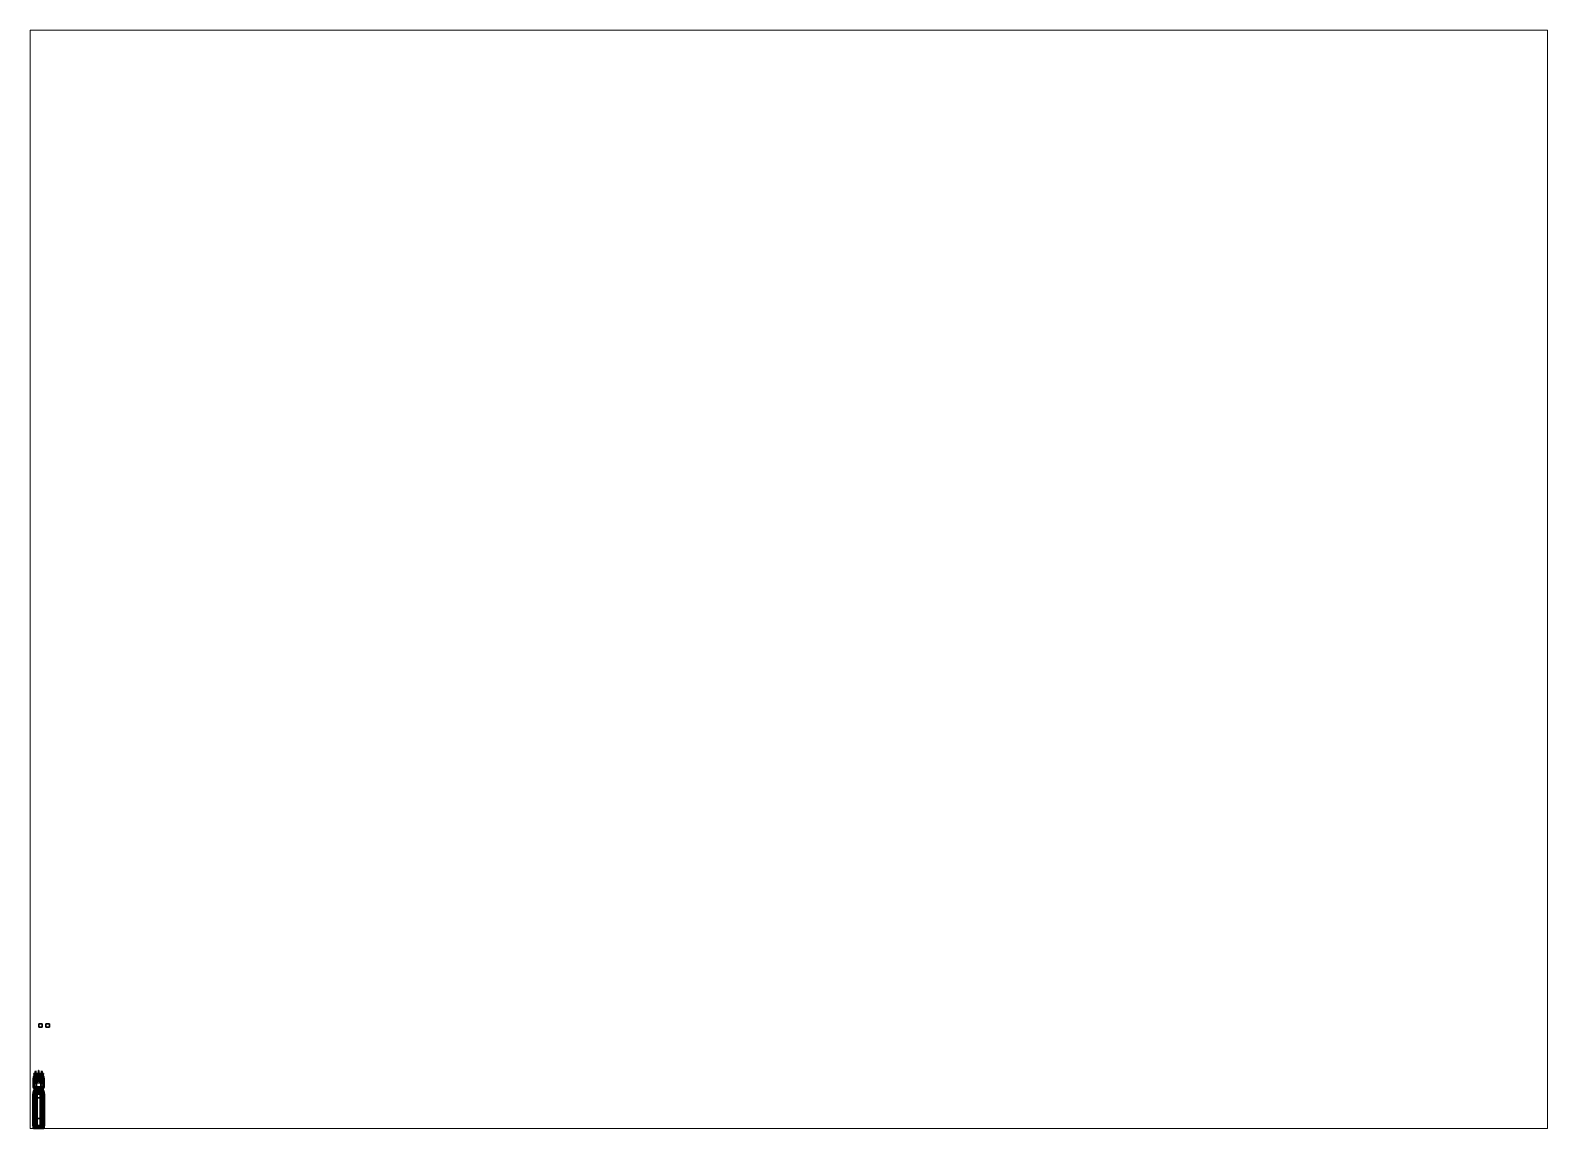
# Paper-space layout 'Layout1' of a CAD drawing. Header units: millimetres. Extents: x 28 to 251, y 20 to 181.
# The model-space entities are those that its viewports show. They can reach past a viewport. Long polylines and large blocks are cut down to what shows.
import ezdxf

# ---------------------------------------------------------------- set-up
doc = ezdxf.new("R2010")
doc.units = ezdxf.units.MM
for name, color, linetype in [('barrel', 1, 'Continuous'), ('sleeve', 5, 'Continuous'), ('turret', 2, 'Continuous'), ('wagon', 6, 'Continuous'), ('wheels', 2, 'Continuous')]:
    doc.layers.add(name, color=color, linetype=linetype)

msp = doc.modelspace()

# ---------------------------------------------------------------- linework, layer by layer
for points in [[(1, 24.12, 1), (1, 24.12), (0, 24.12), (0, 24.12, 1)], [(1, 24.12), (1, 23.12), (0, 23.12), (0, 24.12)], [(0, 24.12), (0, 23.12), (0, 23.12, 1), (0, 24.12, 1)], [(0, 24.12, 1), (0, 23.12, 1), (1, 23.12, 1), (1, 24.12, 1)], [(0, 23.12, 1), (0, 23.12), (1, 23.12), (1, 23.12, 1)], [(1, 23.12, 1), (1, 23.12), (1, 24.12), (1, 24.12, 1)], [(3, 24.12), (3, 23.12), (2, 23.12), (2, 24.12)], [(2, 24.12), (2, 23.12), (3, 23.12), (3, 24.12)], [(-1.66, 4.46, 0.42), (-1.66, -4.46, 0.42), (-1.66, -4.46, 3.26), (-1.66, 4.46, 3.26)], [(-1.56, -4.46, 3.26), (-1.56, 4.46, 3.26), (-1.66, 4.46, 3.26), (-1.66, -4.46, 3.26)], [(-1.56, 4.46, 3.26), (-1.56, 4.46, 0.42), (-1.66, 4.46, 0.42), (-1.66, 4.46, 3.26)], [(-1.56, 4.46, 0.42), (-1.56, -4.46, 0.42), (-1.66, -4.46, 0.42), (-1.66, 4.46, 0.42)], [(-1.56, 4.81, 3.42), (-1.54, 4.99, 3.42), (-1.54, 4.99, 1.29), (-1.56, 4.81, 1.05)], [(-1.46, 4.81, 3.56), (-1.46, 4.81, 3.56), (-1.54, 4.99, 3.42), (-1.56, 4.81, 3.42)], [(-1.56, 4.81, 1.05), (-1.54, 4.99, 1.29), (-1.54, 4.99, 1.29), (-1.56, 4.81, 1.29)], [(-1.56, 4.81, 1.29), (-1.54, 4.99, 1.29), (1.54, 4.99, 1.29), (1.56, 4.81, 1.29)], [(-1.46, 4.81, 3.56), (-1.56, 4.81, 3.42), (-1.56, -4.81, 3.42), (-1.46, -4.81, 3.56)], [(-1.56, 4.46, 3.42), (-1.56, 4.81, 3.42), (-1.56, 4.81, 1.05), (-1.56, 4.46, 0.42)], [(-1.56, 4.46, 0.42), (-1.56, 4.81, 1.05), (-1.56, 4.81, 1.29), (-1.56, 4.46, 1.29)], [(-1.56, -4.81, 1.29), (-1.56, 4.81, 1.29), (1.56, 4.81, 1.29), (1.56, -4.81, 1.29)], [(-1.56, -4.46, 3.42), (-1.56, 4.46, 3.42), (-1.56, 4.46, 3.26), (-1.56, -4.46, 3.26)], [(-1.56, 4.46, 1.29), (-1.56, -4.46, 1.29), (-1.56, -4.46, 0.42), (-1.56, 4.46, 0.42)], [(-1.54, 4.99, 1.29), (-1.45, 5.24, 1.29), (1.45, 5.24, 1.29), (1.54, 4.99, 1.29)], [(-1.54, 4.99, 3.42), (-1.45, 5.24, 3.42), (-1.45, 5.24, 1.29), (-1.54, 4.99, 1.29)], [(-1.46, 4.81, 3.56), (-1.16, 4.81, 3.76), (-1.45, 5.24, 3.42), (-1.54, 4.99, 3.42)], [(-1.16, 4.81, 3.76), (-1.46, 4.81, 3.56), (-1.46, -4.81, 3.56), (-1.16, -4.81, 3.76)], [(-1.45, 5.24, 1.29), (-1.26, 5.49, 1.29), (1.26, 5.49, 1.29), (1.45, 5.24, 1.29)], [(-1.45, 5.24, 3.42), (-1.26, 5.49, 3.42), (-1.26, 5.49, 1.29), (-1.45, 5.24, 1.29)], [(-1.16, 4.81, 3.76), (-0.87, 4.81, 3.9), (-1.26, 5.49, 3.42), (-1.45, 5.24, 3.42)], [(-1.26, 5.49, 1.29), (-1.13, 5.61, 1.29), (1.13, 5.61, 1.29), (1.26, 5.49, 1.29)], [(-1.26, 5.49, 3.42), (-1.13, 5.61, 3.42), (-1.13, 5.61, 1.29), (-1.26, 5.49, 1.29)], [(-0.87, 4.81, 3.9), (-0.87, 4.81, 3.9), (-1.13, 5.61, 3.42), (-1.26, 5.49, 3.42)], [(-0.87, 4.81, 3.9), (-1.16, 4.81, 3.76), (-1.16, -4.81, 3.76), (-0.87, -4.81, 3.9)], [(-1.13, 5.61, 1.29), (-0.89, 5.73, 1.29), (0.89, 5.73, 1.29), (1.13, 5.61, 1.29)], [(-1.13, 5.61, 3.42), (-0.89, 5.73, 3.42), (-0.89, 5.73, 1.29), (-1.13, 5.61, 1.29)], [(-0.87, 4.81, 3.9), (-0.59, 4.81, 3.99), (-0.89, 5.73, 3.42), (-1.13, 5.61, 3.42)], [(-0.89, 5.73, 1.29), (-0.69, 5.78, 1.29), (0.69, 5.78, 1.29), (0.89, 5.73, 1.29)], [(-0.89, 5.73, 3.42), (-0.69, 5.78, 3.42), (-0.69, 5.78, 1.29), (-0.89, 5.73, 1.29)], [(-0.59, 4.81, 3.99), (-0.46, 4.81, 4.06), (-0.69, 5.78, 3.42), (-0.89, 5.73, 3.42)], [(-0.59, 4.81, 3.99), (-0.87, 4.81, 3.9), (-0.87, -4.81, 3.9), (-0.59, -4.81, 3.99)], [(0.69, 5.78, 1.29), (-0.69, 5.78, 1.29), (-0.69, 5.78, 3.42), (0.69, 5.78, 3.42)], [(-0.46, 4.81, 4.06), (-0.46, 4.81, 4.06), (-0.65, 5.78, 3.42), (-0.69, 5.78, 3.42)], [(-0.65, 5.78, 3.42), (-0.65, 4.81, 3.42), (-0.46, 4.81, 4.06), (-0.46, 5.78, 4.06)], [(0.46, 5.78, 4.06), (0.65, 5.78, 3.42), (-0.65, 5.78, 3.42), (-0.46, 5.78, 4.06)], [(-0.46, 4.81, 4.06), (-0.59, 4.81, 3.99), (-0.59, -4.81, 3.99), (-0.46, -4.81, 4.06)], [(-0.46, 5.78, 4.06), (-0.46, 4.81, 4.06), (0.46, 4.81, 4.06), (0.46, 5.78, 4.06)], [(-0.46, -4.81, 4.06), (0.46, -4.81, 4.06), (0.46, 4.81, 4.06), (-0.46, 4.81, 4.06)], [(-0.3, 5.59, 4.06), (-0.43, 5.29, 4.06), (-0.43, 5.29, 4.14), (-0.3, 5.59, 4.14)], [(-0.43, 5.29, 4.14), (-0.3, 4.99, 4.14), (0, 4.86, 4.14), (-0.3, 5.59, 4.14)], [(-0.43, 5.29, 4.06), (-0.3, 4.99, 4.06), (-0.3, 4.99, 4.14), (-0.43, 5.29, 4.14)], [(0, 5.72, 4.06), (-0.3, 5.59, 4.06), (-0.3, 5.59, 4.14), (0, 5.72, 4.14)], [(-0.3, 5.59, 4.14), (0, 4.86, 4.14), (0.3, 4.99, 4.14), (0, 5.72, 4.14)], [(-0.3, 4.99, 4.06), (0, 4.86, 4.06), (0, 4.86, 4.14), (-0.3, 4.99, 4.14)], [(-0.13, 5.49, 1.21), (-0.25, 5.27, 1.21), (-0.25, 5.27, 1.29), (-0.13, 5.49, 1.29)], [(-0.25, 5.27, 1.21), (-0.13, 5.05, 1.21), (-0.13, 5.05, 1.29), (-0.25, 5.27, 1.29)], [(-0.13, 5.05, 1.21), (0.12, 5.05, 1.21), (0.12, 5.05, 1.29), (-0.13, 5.05, 1.29)], [(0.12, 5.49, 1.21), (-0.13, 5.49, 1.21), (-0.13, 5.49, 1.29), (0.12, 5.49, 1.29)], [(0.3, 5.59, 4.06), (0, 5.72, 4.06), (0, 5.72, 4.14), (0.3, 5.59, 4.14)], [(0, 5.72, 4.14), (0.3, 4.99, 4.14), (0.43, 5.29, 4.14), (0.3, 5.59, 4.14)], [(0, 4.86, 4.06), (0.3, 4.99, 4.06), (0.3, 4.99, 4.14), (0, 4.86, 4.14)], [(0.25, 5.27, 1.21), (0.12, 5.49, 1.21), (0.12, 5.49, 1.29), (0.25, 5.27, 1.29)], [(0.12, 5.05, 1.21), (0.25, 5.27, 1.21), (0.25, 5.27, 1.29), (0.12, 5.05, 1.29)], [(0.43, 5.29, 4.06), (0.3, 5.59, 4.06), (0.3, 5.59, 4.14), (0.43, 5.29, 4.14)], [(0.3, 4.99, 4.06), (0.43, 5.29, 4.06), (0.43, 5.29, 4.14), (0.3, 4.99, 4.14)], [(0.46, 4.81, 4.06), (0.65, 4.81, 3.42), (0.65, 5.78, 3.42), (0.46, 5.78, 4.06)], [(0.89, 5.73, 3.42), (0.69, 5.78, 3.42), (0.46, 4.81, 4.06), (0.59, 4.81, 3.99)], [(0.46, -4.81, 4.06), (0.59, -4.81, 3.99), (0.59, 4.81, 3.99), (0.46, 4.81, 4.06)], [(1.13, 5.61, 3.42), (0.89, 5.73, 3.42), (0.59, 4.81, 3.99), (0.87, 4.81, 3.9)], [(0.59, -4.81, 3.99), (0.87, -4.81, 3.9), (0.87, 4.81, 3.9), (0.59, 4.81, 3.99)], [(0.89, 5.73, 1.29), (0.69, 5.78, 1.29), (0.69, 5.78, 3.42), (0.89, 5.73, 3.42)], [(1.26, 5.49, 3.42), (1.13, 5.61, 3.42), (0.87, 4.81, 3.9)], [(1.45, 5.24, 3.42), (1.26, 5.49, 3.42), (0.87, 4.81, 3.9), (1.16, 4.81, 3.76)], [(0.87, -4.81, 3.9), (1.16, -4.81, 3.76), (1.16, 4.81, 3.76), (0.87, 4.81, 3.9)], [(1.13, 5.61, 1.29), (0.89, 5.73, 1.29), (0.89, 5.73, 3.42), (1.13, 5.61, 3.42)], [(1.26, 5.49, 1.29), (1.13, 5.61, 1.29), (1.13, 5.61, 3.42), (1.26, 5.49, 3.42)], [(1.54, 4.99, 3.42), (1.45, 5.24, 3.42), (1.16, 4.81, 3.76), (1.46, 4.81, 3.56)], [(1.16, -4.81, 3.76), (1.46, -4.81, 3.56), (1.46, 4.81, 3.56), (1.16, 4.81, 3.76)], [(1.45, 5.24, 1.29), (1.26, 5.49, 1.29), (1.26, 5.49, 3.42), (1.45, 5.24, 3.42)], [(1.54, 4.99, 1.29), (1.45, 5.24, 1.29), (1.45, 5.24, 3.42), (1.54, 4.99, 3.42)], [(1.46, -4.81, 3.56), (1.56, -4.81, 3.42), (1.56, 4.81, 3.42), (1.46, 4.81, 3.56)], [(1.56, 4.81, 1.05), (1.54, 4.99, 1.29), (1.54, 4.99, 3.42), (1.56, 4.81, 3.42)], [(1.56, 4.81, 1.29), (1.54, 4.99, 1.29), (1.54, 4.99, 1.29), (1.56, 4.81, 1.05)], [(1.56, 4.46, 0.42), (1.56, 4.81, 1.05), (1.56, 4.81, 3.42), (1.56, 4.46, 3.42)], [(1.56, 4.46, 1.29), (1.56, 4.81, 1.29), (1.56, 4.81, 1.05), (1.56, 4.46, 0.42)], [(1.56, -4.46, 3.26), (1.56, 4.46, 3.26), (1.56, 4.46, 3.42), (1.56, -4.46, 3.42)], [(1.66, -4.46, 3.26), (1.66, 4.46, 3.26), (1.56, 4.46, 3.26), (1.56, -4.46, 3.26)], [(1.66, 4.46, 3.26), (1.66, 4.46, 0.42), (1.56, 4.46, 0.42), (1.56, 4.46, 3.26)], [(1.66, 4.46, 0.42), (1.66, -4.46, 0.42), (1.56, -4.46, 0.42), (1.56, 4.46, 0.42)], [(1.56, 4.46, 0.42), (1.56, -4.46, 0.42), (1.56, -4.46, 1.29), (1.56, 4.46, 1.29)], [(1.66, -4.46, 3.26), (1.66, -4.46, 0.42), (1.66, 4.46, 0.42), (1.66, 4.46, 3.26)], [(-1.25, 3.35, 0.24), (-1.25, -2.41, 0.24), (-1.25, -2.41, 1.29), (-1.25, 3.35, 1.29)], [(1.25, 3.35, 1.29), (1.25, 3.35, 0.24), (-1.25, 3.35, 0.24), (-1.25, 3.35, 1.29)], [(1.25, 3.35, 0.24), (1.25, -2.41, 0.24), (-1.25, -2.41, 0.24), (-1.25, 3.35, 0.24)], [(1.25, -2.41, 1.29), (1.25, -2.41, 0.24), (1.25, 3.35, 0.24), (1.25, 3.35, 1.29)], [(-1.25, -2.41, 1.29), (-1.25, -2.41, 0.24), (1.25, -2.41, 0.24), (1.25, -2.41, 1.29)], [(-1.66, -4.46, 3.26), (-1.66, -4.46, 0.42), (-1.56, -4.46, 0.42), (-1.56, -4.46, 3.26)], [(-1.56, -4.46, 0.42), (-1.56, -4.81, 1.05), (-1.56, -4.81, 3.42), (-1.56, -4.46, 3.42)], [(-1.56, -4.46, 1.29), (-1.56, -4.81, 1.29), (-1.56, -4.81, 1.05), (-1.56, -4.46, 0.42)], [(-1.56, -4.81, 1.05), (-1.54, -4.99, 1.29), (-1.54, -4.99, 3.42), (-1.56, -4.81, 3.42)], [(-1.56, -4.81, 1.29), (-1.54, -4.99, 1.29), (-1.54, -4.99, 1.29), (-1.56, -4.81, 1.05)], [(1.56, -4.81, 1.29), (1.54, -4.99, 1.29), (-1.54, -4.99, 1.29), (-1.56, -4.81, 1.29)], [(-1.54, -4.99, 3.42), (-1.45, -5.24, 3.42), (-1.16, -4.81, 3.76), (-1.46, -4.81, 3.56)], [(-1.54, -4.99, 1.29), (-1.45, -5.24, 1.29), (-1.45, -5.24, 3.42), (-1.54, -4.99, 3.42)], [(1.54, -4.99, 1.29), (1.45, -5.24, 1.29), (-1.45, -5.24, 1.29), (-1.54, -4.99, 1.29)], [(-1.45, -5.24, 3.42), (-1.26, -5.49, 3.42), (-0.87, -4.81, 3.9), (-1.16, -4.81, 3.76)], [(-1.45, -5.24, 1.29), (-1.26, -5.49, 1.29), (-1.26, -5.49, 3.42), (-1.45, -5.24, 3.42)], [(1.45, -5.24, 1.29), (1.26, -5.49, 1.29), (-1.26, -5.49, 1.29), (-1.45, -5.24, 1.29)], [(-1.26, -5.49, 3.42), (-1.13, -5.61, 3.42), (-0.87, -4.81, 3.9)], [(-1.26, -5.49, 1.29), (-1.13, -5.61, 1.29), (-1.13, -5.61, 3.42), (-1.26, -5.49, 3.42)], [(1.26, -5.49, 1.29), (1.13, -5.61, 1.29), (-1.13, -5.61, 1.29), (-1.26, -5.49, 1.29)], [(-1.13, -5.61, 3.42), (-0.89, -5.73, 3.42), (-0.59, -4.81, 3.99), (-0.87, -4.81, 3.9)], [(-1.13, -5.61, 1.29), (-0.89, -5.73, 1.29), (-0.89, -5.73, 3.42), (-1.13, -5.61, 3.42)], [(1.13, -5.61, 1.29), (0.89, -5.73, 1.29), (-0.89, -5.73, 1.29), (-1.13, -5.61, 1.29)], [(-0.89, -5.73, 3.42), (-0.69, -5.78, 3.42), (-0.46, -4.81, 4.06), (-0.59, -4.81, 3.99)], [(-0.89, -5.73, 1.29), (-0.69, -5.78, 1.29), (-0.69, -5.78, 3.42), (-0.89, -5.73, 3.42)], [(0.89, -5.73, 1.29), (0.69, -5.78, 1.29), (-0.69, -5.78, 1.29), (-0.89, -5.73, 1.29)], [(-0.69, -5.78, 1.29), (0.69, -5.78, 1.29), (0.69, -5.78, 3.42), (-0.69, -5.78, 3.42)], [(-0.46, -4.81, 4.06), (-0.65, -4.81, 3.42), (-0.65, -5.78, 3.42), (-0.46, -5.78, 4.06)], [(-0.46, -5.78, 4.06), (-0.65, -5.78, 3.42), (0.65, -5.78, 3.42), (0.46, -5.78, 4.06)], [(0.46, -5.78, 4.06), (0.46, -4.81, 4.06), (-0.46, -4.81, 4.06), (-0.46, -5.78, 4.06)], [(-0.3, -4.99, 4.06), (-0.43, -5.29, 4.06), (-0.43, -5.29, 4.14), (-0.3, -4.99, 4.14)], [(0, -5.72, 4.14), (-0.3, -4.99, 4.14), (-0.43, -5.29, 4.14), (-0.3, -5.59, 4.14)], [(-0.43, -5.29, 4.06), (-0.3, -5.59, 4.06), (-0.3, -5.59, 4.14), (-0.43, -5.29, 4.14)], [(0, -4.86, 4.06), (-0.3, -4.99, 4.06), (-0.3, -4.99, 4.14), (0, -4.86, 4.14)], [(0.3, -5.59, 4.14), (0, -4.86, 4.14), (-0.3, -4.99, 4.14), (0, -5.72, 4.14)], [(-0.3, -5.59, 4.06), (0, -5.72, 4.06), (0, -5.72, 4.14), (-0.3, -5.59, 4.14)], [(-0.13, -5.05, 1.21), (-0.25, -5.27, 1.21), (-0.25, -5.27, 1.29), (-0.13, -5.05, 1.29)], [(-0.25, -5.27, 1.21), (-0.13, -5.49, 1.21), (-0.13, -5.49, 1.29), (-0.25, -5.27, 1.29)], [(-0.13, -5.49, 1.21), (0.12, -5.49, 1.21), (0.12, -5.49, 1.29), (-0.13, -5.49, 1.29)], [(0.12, -5.05, 1.21), (-0.13, -5.05, 1.21), (-0.13, -5.05, 1.29), (0.12, -5.05, 1.29)], [(0.3, -4.99, 4.06), (0, -4.86, 4.06), (0, -4.86, 4.14), (0.3, -4.99, 4.14)], [(0.43, -5.29, 4.14), (0.3, -4.99, 4.14), (0, -4.86, 4.14), (0.3, -5.59, 4.14)], [(0, -5.72, 4.06), (0.3, -5.59, 4.06), (0.3, -5.59, 4.14), (0, -5.72, 4.14)], [(0.25, -5.27, 1.21), (0.12, -5.05, 1.21), (0.12, -5.05, 1.29), (0.25, -5.27, 1.29)], [(0.12, -5.49, 1.21), (0.25, -5.27, 1.21), (0.25, -5.27, 1.29), (0.12, -5.49, 1.29)], [(0.43, -5.29, 4.06), (0.3, -4.99, 4.06), (0.3, -4.99, 4.14), (0.43, -5.29, 4.14)], [(0.3, -5.59, 4.06), (0.43, -5.29, 4.06), (0.43, -5.29, 4.14), (0.3, -5.59, 4.14)], [(0.65, -5.78, 3.42), (0.65, -4.81, 3.42), (0.46, -4.81, 4.06), (0.46, -5.78, 4.06)], [(0.59, -4.81, 3.99), (0.46, -4.81, 4.06), (0.69, -5.78, 3.42), (0.89, -5.73, 3.42)], [(0.46, -4.81, 4.06), (0.46, -4.81, 4.06), (0.65, -5.78, 3.42), (0.69, -5.78, 3.42)], [(0.87, -4.81, 3.9), (0.59, -4.81, 3.99), (0.89, -5.73, 3.42), (1.13, -5.61, 3.42)], [(0.89, -5.73, 3.42), (0.69, -5.78, 3.42), (0.69, -5.78, 1.29), (0.89, -5.73, 1.29)], [(0.87, -4.81, 3.9), (0.87, -4.81, 3.9), (1.13, -5.61, 3.42), (1.26, -5.49, 3.42)], [(1.16, -4.81, 3.76), (0.87, -4.81, 3.9), (1.26, -5.49, 3.42), (1.45, -5.24, 3.42)], [(1.13, -5.61, 3.42), (0.89, -5.73, 3.42), (0.89, -5.73, 1.29), (1.13, -5.61, 1.29)], [(1.26, -5.49, 3.42), (1.13, -5.61, 3.42), (1.13, -5.61, 1.29), (1.26, -5.49, 1.29)], [(1.46, -4.81, 3.56), (1.16, -4.81, 3.76), (1.45, -5.24, 3.42), (1.54, -4.99, 3.42)], [(1.45, -5.24, 3.42), (1.26, -5.49, 3.42), (1.26, -5.49, 1.29), (1.45, -5.24, 1.29)], [(1.54, -4.99, 3.42), (1.45, -5.24, 3.42), (1.45, -5.24, 1.29), (1.54, -4.99, 1.29)], [(1.46, -4.81, 3.56), (1.46, -4.81, 3.56), (1.54, -4.99, 3.42), (1.56, -4.81, 3.42)], [(1.56, -4.81, 3.42), (1.54, -4.99, 3.42), (1.54, -4.99, 1.29), (1.56, -4.81, 1.05)], [(1.56, -4.81, 1.05), (1.54, -4.99, 1.29), (1.54, -4.99, 1.29), (1.56, -4.81, 1.29)], [(1.56, -4.46, 3.42), (1.56, -4.81, 3.42), (1.56, -4.81, 1.05), (1.56, -4.46, 0.42)], [(1.56, -4.46, 3.26), (1.56, -4.46, 0.42), (1.66, -4.46, 0.42), (1.66, -4.46, 3.26)], [(1.56, -4.46, 0.42), (1.56, -4.81, 1.05), (1.56, -4.81, 1.29), (1.56, -4.46, 1.29)]]:
    msp.add_3dface(points)
at = {"layer": 'barrel'}
for points in [[(-0.03, 11.02, 3.13), (-0.06, 11.02, 3.08), (-0.07, 9.48, 3.08), (-0.04, 9.48, 3.14)], [(-0.06, 11.02, 3.08), (-0.03, 11.02, 3.03), (-0.04, 9.48, 3.02), (-0.07, 9.48, 3.08)], [(0.06, 11.02, 3.08), (-0.06, 11.02, 3.08), (-0.03, 11.02, 3.13), (0.03, 11.02, 3.13)], [(0.03, 11.02, 3.03), (-0.03, 11.02, 3.03), (-0.06, 11.02, 3.08), (0.06, 11.02, 3.08)], [(-0.03, 11.02, 3.03), (0.03, 11.02, 3.03), (0.03, 9.48, 3.02), (-0.04, 9.48, 3.02)], [(0.03, 11.02, 3.13), (-0.03, 11.02, 3.13), (-0.04, 9.48, 3.14), (0.03, 9.48, 3.14)], [(0.06, 11.02, 3.08), (0.03, 11.02, 3.13), (0.03, 9.48, 3.14), (0.07, 9.48, 3.08)], [(0.03, 11.02, 3.03), (0.06, 11.02, 3.08), (0.07, 9.48, 3.08), (0.03, 9.48, 3.02)]]:
    msp.add_3dface(points, dxfattribs=at)
at = {"layer": 'sleeve'}
for points in [[(-0.08, 10, 2.79), (-0.09, 9.99, 2.78), (-0.09, 9.99, 3.08), (-0.08, 10, 3.08)], [(0.08, 10, 2.79), (0.09, 9.99, 2.78), (-0.09, 9.99, 2.78), (-0.08, 10, 2.79)], [(-0.08, 10, 3.08), (-0.09, 9.99, 3.08), (-0.06, 9.99, 3.21), (-0.05, 10, 3.2)], [(-0.09, 9.99, 2.78), (-0.08, 9.98, 2.79), (-0.08, 9.98, 3.08), (-0.09, 9.99, 3.08)], [(0.09, 9.99, 2.78), (0.08, 9.98, 2.79), (-0.08, 9.98, 2.79), (-0.09, 9.99, 2.78)], [(-0.09, 9.99, 3.08), (-0.08, 9.98, 3.08), (-0.05, 9.98, 3.2), (-0.06, 9.99, 3.21)], [(-0.06, 10.62, 2.99), (-0.06, 9.92, 2.99), (-0.08, 9.92, 3.06), (-0.07, 10.62, 3.06)], [(-0.07, 10.62, 3.06), (-0.08, 9.92, 3.06), (-0.06, 9.92, 2.99), (-0.06, 10.62, 2.99)], [(-0.07, 9.99, 2.8), (-0.08, 10, 2.79), (-0.08, 10, 3.08), (-0.07, 9.99, 3.08)], [(0.07, 9.99, 2.8), (0.08, 10, 2.79), (-0.08, 10, 2.79), (-0.07, 9.99, 2.8)], [(-0.07, 9.99, 3.08), (-0.08, 10, 3.08), (-0.05, 10, 3.2), (-0.04, 9.99, 3.19)], [(-0.08, 9.98, 2.79), (-0.07, 9.99, 2.8), (-0.07, 9.99, 3.08), (-0.08, 9.98, 3.08)], [(0.08, 9.98, 2.79), (0.07, 9.99, 2.8), (-0.07, 9.99, 2.8), (-0.08, 9.98, 2.79)], [(-0.08, 9.98, 3.08), (-0.07, 9.99, 3.08), (-0.04, 9.99, 3.19), (-0.05, 9.98, 3.2)], [(-0.08, 9.92, 3.08), (-0.08, 9.48, 3.08), (-0.06, 9.48, 2.99), (-0.06, 9.92, 2.99)], [(-0.06, 9.92, 2.99), (-0.06, 9.48, 2.99), (-0.08, 9.48, 3.08), (-0.08, 9.92, 3.08)], [(-0.08, 9.92, 3.08), (-0.08, 9.48, 3.08), (-0.04, 9.48, 3.16), (-0.04, 9.92, 3.16)], [(-0.04, 9.92, 3.16), (-0.04, 9.48, 3.16), (-0.08, 9.48, 3.08), (-0.08, 9.92, 3.08)], [(-0.06, 10.69, 2.8), (-0.06, 9.48, 2.8), (-0.06, 9.48, 2.99), (-0.06, 10.69, 2.99)], [(-0.06, 10.69, 2.99), (-0.06, 9.48, 2.99), (0.06, 9.48, 2.99), (0.06, 10.69, 2.99)], [(0.06, 10.69, 2.99), (0.06, 10.69, 2.8), (-0.06, 10.69, 2.8), (-0.06, 10.69, 2.99)], [(0.06, 10.69, 2.8), (0.06, 9.48, 2.8), (-0.06, 9.48, 2.8), (-0.06, 10.69, 2.8)], [(0.06, 9.99, 3.21), (0.05, 10, 3.2), (-0.05, 10, 3.2), (-0.06, 9.99, 3.21)], [(0.05, 9.98, 3.2), (0.06, 9.99, 3.21), (-0.06, 9.99, 3.21), (-0.05, 9.98, 3.2)], [(0.05, 10, 3.2), (0.04, 9.99, 3.19), (-0.04, 9.99, 3.19), (-0.05, 10, 3.2)], [(0.04, 9.99, 3.19), (0.05, 9.98, 3.2), (-0.05, 9.98, 3.2), (-0.04, 9.99, 3.19)], [(-0.04, 9.92, 3.16), (-0.04, 9.48, 3.16), (0.04, 9.48, 3.16), (0.04, 9.92, 3.16)], [(0.04, 9.92, 3.16), (0.04, 9.48, 3.16), (-0.04, 9.48, 3.16), (-0.04, 9.92, 3.16)], [(0.08, 10, 3.08), (0.07, 9.99, 3.08), (0.04, 9.99, 3.19), (0.05, 10, 3.2)], [(0.07, 9.99, 3.08), (0.08, 9.98, 3.08), (0.05, 9.98, 3.2), (0.04, 9.99, 3.19)], [(0.08, 9.92, 3.08), (0.08, 9.48, 3.08), (0.04, 9.48, 3.16), (0.04, 9.92, 3.16)], [(0.04, 9.92, 3.16), (0.04, 9.48, 3.16), (0.08, 9.48, 3.08), (0.08, 9.92, 3.08)], [(0.09, 9.99, 3.08), (0.08, 10, 3.08), (0.05, 10, 3.2), (0.06, 9.99, 3.21)], [(0.08, 9.98, 3.08), (0.09, 9.99, 3.08), (0.06, 9.99, 3.21), (0.05, 9.98, 3.2)], [(0.06, 9.48, 2.99), (0.06, 9.48, 2.8), (0.06, 10.69, 2.8), (0.06, 10.69, 2.99)], [(0.07, 10.62, 3.06), (0.08, 9.92, 3.06), (0.06, 9.92, 2.99), (0.06, 10.62, 2.99)], [(0.06, 10.62, 2.99), (0.06, 9.92, 2.99), (0.08, 9.92, 3.06), (0.07, 10.62, 3.06)], [(0.06, 9.92, 2.99), (0.06, 9.48, 2.99), (0.08, 9.48, 3.08), (0.08, 9.92, 3.08)], [(0.08, 9.92, 3.08), (0.08, 9.48, 3.08), (0.06, 9.48, 2.99), (0.06, 9.92, 2.99)], [(0.08, 10, 2.79), (0.07, 9.99, 2.8), (0.07, 9.99, 3.08), (0.08, 10, 3.08)], [(0.07, 9.99, 2.8), (0.08, 9.98, 2.79), (0.08, 9.98, 3.08), (0.07, 9.99, 3.08)], [(0.09, 9.99, 2.78), (0.08, 10, 2.79), (0.08, 10, 3.08), (0.09, 9.99, 3.08)], [(0.08, 9.98, 2.79), (0.09, 9.99, 2.78), (0.09, 9.99, 3.08), (0.08, 9.98, 3.08)]]:
    msp.add_3dface(points, dxfattribs=at)
at = {"layer": 'turret'}
for points in [[(-0.93, 9.38, 2.56), (-1.15, 8.7, 2.56), (-0.65, 8.7, 3.65), (-0.53, 9.08, 3.65)], [(-1.15, 8.7, 2.56), (-0.93, 8.02, 2.56), (-0.53, 8.32, 3.65), (-0.65, 8.7, 3.65)], [(-0.36, 9.79, 2.56), (-0.93, 9.38, 2.56), (-0.53, 9.08, 3.65), (-0.2, 9.32, 3.65)], [(-0.65, 8.7, 3.65), (0.2, 8.08, 3.65), (0.53, 8.32, 3.65), (-0.53, 9.08, 3.65)], [(-0.53, 8.32, 3.65), (-0.2, 8.08, 3.65), (0.2, 8.08, 3.65), (-0.65, 8.7, 3.65)], [(-0.53, 9.08, 3.65), (0.53, 8.32, 3.65), (0.65, 8.7, 3.65), (-0.2, 9.32, 3.65)], [(0.36, 9.79, 2.56), (-0.36, 9.79, 2.56), (-0.2, 9.32, 3.65), (0.2, 9.32, 3.65)], [(-0.2, 9.32, 3.65), (0.65, 8.7, 3.65), (0.53, 9.08, 3.65), (0.2, 9.32, 3.65)], [(0.93, 9.38, 2.56), (0.36, 9.79, 2.56), (0.2, 9.32, 3.65), (0.53, 9.08, 3.65)], [(1.15, 8.7, 2.56), (0.93, 9.38, 2.56), (0.53, 9.08, 3.65), (0.65, 8.7, 3.65)], [(0.93, 8.02, 2.56), (1.15, 8.7, 2.56), (0.65, 8.7, 3.65), (0.53, 8.32, 3.65)], [(-0.93, 8.02, 2.56), (-0.36, 7.61, 2.56), (-0.2, 8.08, 3.65), (-0.53, 8.32, 3.65)], [(-0.36, 7.61, 2.56), (0.36, 7.61, 2.56), (0.2, 8.08, 3.65), (-0.2, 8.08, 3.65)], [(0.36, 7.61, 2.56), (0.93, 8.02, 2.56), (0.53, 8.32, 3.65), (0.2, 8.08, 3.65)]]:
    msp.add_3dface(points, dxfattribs=at)
at = {"layer": 'wagon'}
for points in [[(-1.25, 9.23, 1.21), (-1.25, 8.74, 1.21), (-1.57, 8.74, 1.21), (-1.42, 9.23, 1.21)], [(-1.57, 8.74, 2.56), (1.57, 8.74, 2.56), (1.42, 9.23, 2.56), (-1.42, 9.23, 2.56)], [(-1.42, 9.23, 1.21), (-1.57, 8.74, 1.21), (-1.57, 8.74, 2.56), (-1.42, 9.23, 2.56)], [(-1.57, 6.46, 2.56), (1.57, 6.46, 2.56), (1.57, 8.74, 2.56), (-1.57, 8.74, 2.56)], [(-1.25, 8.74, 1.21), (-1.25, 6.46, 1.21), (-1.57, 6.46, 1.21), (-1.57, 8.74, 1.21)], [(-1.57, 8.74, 1.21), (-1.57, 6.46, 1.21), (-1.57, 6.46, 2.56), (-1.57, 8.74, 2.56)], [(-1.42, 9.23, 2.56), (1.42, 9.23, 2.56), (1.23, 9.54, 2.56), (-1.23, 9.54, 2.56)], [(-1.23, 9.54, 1.21), (-1.42, 9.23, 1.21), (-1.42, 9.23, 2.56), (-1.23, 9.54, 2.56)], [(-1.25, 9.51, 1.21), (-1.25, 9.23, 1.21), (-1.42, 9.23, 1.21), (-1.25, 9.51, 1.21)], [(-1.38, 10.18, 0.88), (-1.38, 10.01, 0.88), (-1.38, 10.01, 1.18), (-1.38, 10.18, 1.18)], [(-1.38, 10.18, 1.18), (-1.38, 10.01, 1.18), (1.38, 10.01, 1.18), (1.38, 10.18, 1.18)], [(1.38, 10.18, 1.18), (1.38, 10.18, 0.88), (-1.38, 10.18, 0.88), (-1.38, 10.18, 1.18)], [(1.38, 10.18, 0.88), (1.38, 10.01, 0.88), (-1.38, 10.01, 0.88), (-1.38, 10.18, 0.88)], [(-1.19, 10.08, 1.36), (-1.31, 10.08, 1.36), (-1.38, 10.08, 1.47), (-1.12, 10.08, 1.47)], [(-1.38, 10.08, 1.47), (-1.31, 10.08, 1.36), (-1.31, 9.99, 1.36), (-1.38, 9.99, 1.47)], [(-1.12, 10.08, 1.47), (-1.38, 10.08, 1.47), (-1.31, 10.08, 1.58), (-1.19, 10.08, 1.58)], [(-1.31, 10.08, 1.58), (-1.38, 10.08, 1.47), (-1.38, 9.99, 1.47), (-1.31, 9.99, 1.58)], [(-1.38, 10.01, 1.18), (-1.38, 10.01, 0.88), (1.38, 10.01, 0.88), (1.38, 10.01, 1.18)], [(-1.12, 9.99, 1.47), (-1.38, 9.99, 1.47), (-1.31, 9.99, 1.36), (-1.19, 9.99, 1.36)], [(-1.19, 9.99, 1.58), (-1.31, 9.99, 1.58), (-1.38, 9.99, 1.47), (-1.12, 9.99, 1.47)], [(-1.31, 10.08, 1.36), (-1.19, 10.08, 1.36), (-1.19, 9.99, 1.36), (-1.31, 9.99, 1.36)], [(-1.19, 10.08, 1.58), (-1.31, 10.08, 1.58), (-1.31, 9.99, 1.58), (-1.19, 9.99, 1.58)], [(-1.25, 10.12, 1.18), (-1.25, 9.99, 1.18), (-1.25, 9.99, 1.36), (-1.25, 10.04, 1.36)], [(-1.25, 10.04, 1.36), (-1.25, 9.99, 1.36), (-1.25, 9.99, 1.18), (-1.25, 10.12, 1.18)], [(-1.25, 10.01, 0.25), (-1.25, 4.37, 0.25), (-1.25, 4.37, 1.21), (-1.25, 10.01, 1.21)], [(-1.25, 10.01, 1.21), (-1.25, 9.51, 1.21), (1.25, 9.51, 1.21), (1.25, 10.01, 1.21)], [(1.25, 10.01, 1.21), (1.25, 10.01, 0.25), (-1.25, 10.01, 0.25), (-1.25, 10.01, 1.21)], [(1.25, 10.01, 0.25), (1.25, 4.37, 0.25), (-1.25, 4.37, 0.25), (-1.25, 10.01, 0.25)], [(-1.23, 9.54, 2.56), (1.23, 9.54, 2.56), (0.9, 9.85, 2.56), (-0.9, 9.85, 2.56)], [(-0.9, 9.85, 1.21), (-1.23, 9.54, 1.21), (-1.23, 9.54, 2.56), (-0.9, 9.85, 2.56)], [(-1.19, 10.08, 1.36), (-1.12, 10.08, 1.47), (-1.12, 9.99, 1.47), (-1.19, 9.99, 1.36)], [(-1.12, 10.08, 1.47), (-1.19, 10.08, 1.58), (-1.19, 9.99, 1.58), (-1.12, 9.99, 1.47)], [(-0.98, 10.79, 1.24), (-1.1, 10.79, 1.03), (-1.1, 10.77, 1.03), (-0.98, 10.77, 1.24)], [(-1.1, 10.79, 1.03), (-0.98, 10.79, 0.82), (-0.98, 10.77, 0.82), (-1.1, 10.77, 1.03)], [(-0.62, 10.79, 1.03), (-1.1, 10.79, 1.03), (-0.98, 10.79, 1.24), (-0.74, 10.79, 1.24)], [(-0.74, 10.79, 0.82), (-0.98, 10.79, 0.82), (-1.1, 10.79, 1.03), (-0.62, 10.79, 1.03)], [(-0.98, 10.77, 0.82), (-0.74, 10.77, 0.82), (-0.62, 10.77, 1.03), (-1.1, 10.77, 1.03)], [(-1.1, 10.77, 1.03), (-0.62, 10.77, 1.03), (-0.74, 10.77, 1.24), (-0.98, 10.77, 1.24)], [(-0.74, 10.79, 1.24), (-0.98, 10.79, 1.24), (-0.98, 10.77, 1.24), (-0.74, 10.77, 1.24)], [(-0.98, 10.79, 0.82), (-0.74, 10.79, 0.82), (-0.74, 10.77, 0.82), (-0.98, 10.77, 0.82)], [(-0.91, 10.77, 1.11), (-0.95, 10.77, 1.03), (-0.95, 10.18, 1.03), (-0.91, 10.18, 1.11)], [(-0.95, 10.77, 1.03), (-0.91, 10.77, 0.95), (-0.91, 10.18, 0.95), (-0.95, 10.18, 1.03)], [(-0.81, 10.77, 1.11), (-0.91, 10.77, 1.11), (-0.91, 10.18, 1.11), (-0.81, 10.18, 1.11)], [(-0.91, 10.77, 0.95), (-0.81, 10.77, 0.95), (-0.81, 10.18, 0.95), (-0.91, 10.18, 0.95)], [(-0.9, 9.85, 2.56), (0.9, 9.85, 2.56), (0.69, 10, 2.56), (-0.69, 10, 2.56)], [(-0.69, 10, 1.21), (-0.9, 9.85, 1.21), (-0.9, 9.85, 2.56), (-0.69, 10, 2.56)], [(-0.77, 10.77, 1.03), (-0.81, 10.77, 1.11), (-0.81, 10.18, 1.11), (-0.77, 10.18, 1.03)], [(-0.81, 10.77, 0.95), (-0.77, 10.77, 1.03), (-0.77, 10.18, 1.03), (-0.81, 10.18, 0.95)], [(-0.62, 10.79, 1.03), (-0.74, 10.79, 1.24), (-0.74, 10.77, 1.24), (-0.62, 10.77, 1.03)], [(-0.74, 10.79, 0.82), (-0.62, 10.79, 1.03), (-0.62, 10.77, 1.03), (-0.74, 10.77, 0.82)], [(-0.69, 10, 2.56), (0.69, 10, 2.56), (0.4, 10.11, 2.56), (-0.4, 10.11, 2.56)], [(-0.4, 10.11, 1.21), (-0.69, 10, 1.21), (-0.69, 10, 2.56), (-0.4, 10.11, 2.56)], [(0.4, 10.11, 1.21), (0.66, 10.01, 1.21), (-0.66, 10.01, 1.21), (-0.4, 10.11, 1.21)], [(-0.4, 10.11, 2.56), (0, 10.11, 2.56), (0, 10.18, 2.56), (-0.24, 10.16, 2.56)], [(0, 10.18, 1.21), (0, 10.11, 1.21), (-0.4, 10.11, 1.21), (-0.24, 10.16, 1.21)], [(-0.24, 10.16, 1.21), (-0.4, 10.11, 1.21), (-0.4, 10.11, 2.56), (-0.24, 10.16, 2.56)], [(-0.24, 10.16, 2.56), (0, 10.18, 2.56), (0, 10.18, 1.21), (-0.24, 10.16, 1.21)], [(0, 10.18, 2.56), (0.24, 10.16, 2.56), (0.24, 10.16, 1.21), (0, 10.18, 1.21)], [(0.24, 10.16, 1.21), (0.4, 10.11, 1.21), (0, 10.11, 1.21), (0, 10.18, 1.21)], [(0, 10.11, 2.56), (0.4, 10.11, 2.56), (0.24, 10.16, 2.56), (0, 10.18, 2.56)], [(0.24, 10.16, 2.56), (0.4, 10.11, 2.56), (0.4, 10.11, 1.21), (0.24, 10.16, 1.21)], [(0.4, 10.11, 2.56), (0.69, 10, 2.56), (0.69, 10, 1.21), (0.4, 10.11, 1.21)], [(0.98, 10.79, 0.82), (0.74, 10.79, 0.82), (0.62, 10.79, 1.03), (1.1, 10.79, 1.03)], [(0.62, 10.79, 1.03), (0.74, 10.79, 0.82), (0.74, 10.77, 0.82), (0.62, 10.77, 1.03)], [(1.1, 10.79, 1.03), (0.62, 10.79, 1.03), (0.74, 10.79, 1.24), (0.98, 10.79, 1.24)], [(0.74, 10.79, 1.24), (0.62, 10.79, 1.03), (0.62, 10.77, 1.03), (0.74, 10.77, 1.24)], [(0.74, 10.77, 0.82), (0.98, 10.77, 0.82), (1.1, 10.77, 1.03), (0.62, 10.77, 1.03)], [(0.62, 10.77, 1.03), (1.1, 10.77, 1.03), (0.98, 10.77, 1.24), (0.74, 10.77, 1.24)], [(0.69, 10, 2.56), (0.9, 9.85, 2.56), (0.9, 9.85, 1.21), (0.69, 10, 1.21)], [(0.74, 10.79, 0.82), (0.98, 10.79, 0.82), (0.98, 10.77, 0.82), (0.74, 10.77, 0.82)], [(0.98, 10.79, 1.24), (0.74, 10.79, 1.24), (0.74, 10.77, 1.24), (0.98, 10.77, 1.24)], [(0.77, 10.77, 1.03), (0.81, 10.77, 0.95), (0.81, 10.18, 0.95), (0.77, 10.18, 1.03)], [(0.81, 10.77, 1.11), (0.77, 10.77, 1.03), (0.77, 10.18, 1.03), (0.81, 10.18, 1.11)], [(0.81, 10.77, 0.95), (0.91, 10.77, 0.95), (0.91, 10.18, 0.95), (0.81, 10.18, 0.95)], [(0.91, 10.77, 1.11), (0.81, 10.77, 1.11), (0.81, 10.18, 1.11), (0.91, 10.18, 1.11)], [(0.9, 9.85, 2.56), (1.23, 9.54, 2.56), (1.23, 9.54, 1.21), (0.9, 9.85, 1.21)], [(0.91, 10.77, 0.95), (0.95, 10.77, 1.03), (0.95, 10.18, 1.03), (0.91, 10.18, 0.95)], [(0.95, 10.77, 1.03), (0.91, 10.77, 1.11), (0.91, 10.18, 1.11), (0.95, 10.18, 1.03)], [(0.98, 10.79, 0.82), (1.1, 10.79, 1.03), (1.1, 10.77, 1.03), (0.98, 10.77, 0.82)], [(1.1, 10.79, 1.03), (0.98, 10.79, 1.24), (0.98, 10.77, 1.24), (1.1, 10.77, 1.03)], [(1.19, 10.08, 1.58), (1.12, 10.08, 1.47), (1.12, 9.99, 1.47), (1.19, 9.99, 1.58)], [(1.12, 10.08, 1.47), (1.19, 10.08, 1.36), (1.19, 9.99, 1.36), (1.12, 9.99, 1.47)], [(1.38, 10.08, 1.47), (1.12, 10.08, 1.47), (1.19, 10.08, 1.58), (1.31, 10.08, 1.58)], [(1.31, 10.08, 1.36), (1.19, 10.08, 1.36), (1.12, 10.08, 1.47), (1.38, 10.08, 1.47)], [(1.31, 9.99, 1.58), (1.19, 9.99, 1.58), (1.12, 9.99, 1.47), (1.38, 9.99, 1.47)], [(1.38, 9.99, 1.47), (1.12, 9.99, 1.47), (1.19, 9.99, 1.36), (1.31, 9.99, 1.36)], [(1.31, 10.08, 1.58), (1.19, 10.08, 1.58), (1.19, 9.99, 1.58), (1.31, 9.99, 1.58)], [(1.19, 10.08, 1.36), (1.31, 10.08, 1.36), (1.31, 9.99, 1.36), (1.19, 9.99, 1.36)], [(1.23, 9.54, 2.56), (1.42, 9.23, 2.56), (1.42, 9.23, 1.21), (1.23, 9.54, 1.21)], [(1.25, 10.04, 1.36), (1.25, 9.99, 1.36), (1.25, 9.99, 1.18), (1.25, 10.12, 1.18)], [(1.25, 10.12, 1.18), (1.25, 9.99, 1.18), (1.25, 9.99, 1.36), (1.25, 10.04, 1.36)], [(1.25, 4.37, 1.21), (1.25, 4.37, 0.25), (1.25, 10.01, 0.25), (1.25, 10.01, 1.21)], [(1.25, 9.51, 1.21), (1.42, 9.23, 1.21), (1.25, 9.23, 1.21), (1.25, 9.51, 1.21)], [(1.42, 9.23, 1.21), (1.57, 8.74, 1.21), (1.25, 8.74, 1.21), (1.25, 9.23, 1.21)], [(1.57, 8.74, 1.21), (1.57, 6.46, 1.21), (1.25, 6.46, 1.21), (1.25, 8.74, 1.21)], [(1.38, 10.08, 1.47), (1.31, 10.08, 1.58), (1.31, 9.99, 1.58), (1.38, 9.99, 1.47)], [(1.31, 10.08, 1.36), (1.38, 10.08, 1.47), (1.38, 9.99, 1.47), (1.31, 9.99, 1.36)], [(1.38, 10.01, 1.18), (1.38, 10.01, 0.88), (1.38, 10.18, 0.88), (1.38, 10.18, 1.18)], [(1.42, 9.23, 2.56), (1.57, 8.74, 2.56), (1.57, 8.74, 1.21), (1.42, 9.23, 1.21)], [(1.57, 8.74, 2.56), (1.57, 6.46, 2.56), (1.57, 6.46, 1.21), (1.57, 8.74, 1.21)], [(-1.25, 6.46, 1.21), (-1.25, 6.29, 1.21), (-1.54, 6.29, 1.21), (-1.57, 6.46, 1.21)], [(-1.54, 6.29, 2.56), (1.54, 6.29, 2.56), (1.57, 6.46, 2.56), (-1.57, 6.46, 2.56)], [(-1.57, 6.46, 1.21), (-1.54, 6.29, 1.21), (-1.54, 6.29, 2.56), (-1.57, 6.46, 2.56)], [(-1.44, 6.12, 2.56), (1.44, 6.12, 2.56), (1.54, 6.29, 2.56), (-1.54, 6.29, 2.56)], [(-1.25, 6.29, 1.21), (-1.25, 6.12, 1.21), (-1.44, 6.12, 1.21), (-1.54, 6.29, 1.21)], [(-1.54, 6.29, 1.21), (-1.44, 6.12, 1.21), (-1.44, 6.12, 2.56), (-1.54, 6.29, 2.56)], [(-1.25, 6.12, 1.21), (-1.25, 5.95, 1.21), (-1.26, 5.95, 1.21), (-1.44, 6.12, 1.21)], [(-1.26, 5.95, 2.56), (1.26, 5.95, 2.56), (1.44, 6.12, 2.56), (-1.44, 6.12, 2.56)], [(-1.44, 6.12, 1.21), (-1.26, 5.95, 1.21), (-1.26, 5.95, 2.56), (-1.44, 6.12, 2.56)], [(-1.03, 5.86, 2.56), (1.03, 5.86, 2.56), (1.26, 5.95, 2.56), (-1.26, 5.95, 2.56)], [(-1.25, 5.95, 1.21), (-1.25, 5.95, 1.21), (-1.25, 5.95, 1.21), (-1.26, 5.95, 1.21)], [(-1.26, 5.95, 1.21), (-1.03, 5.86, 1.21), (-1.03, 5.86, 2.56), (-1.26, 5.95, 2.56)], [(-1.25, 5.95, 1.21), (-1.25, 4.37, 1.21), (1.25, 4.37, 1.21), (1.25, 5.95, 1.21)], [(-1.25, 4.37, 1.21), (-1.25, 4.37, 0.25), (1.25, 4.37, 0.25), (1.25, 4.37, 1.21)], [(-1.03, 5.86, 1.21), (1.03, 5.86, 1.21), (1.03, 5.86, 2.56), (-1.03, 5.86, 2.56)], [(-0.59, 6.99, 3.16), (-0.96, 6.03, 3.16), (-0.96, 6.03, 2.56), (-0.59, 6.99, 2.56)], [(-0.59, 6.99, 2.56), (-0.96, 6.03, 2.56), (-0.96, 6.03, 3.16), (-0.59, 6.99, 3.16)], [(-0.96, 6.03, 2.56), (-0.74, 5.86, 2.56), (-0.74, 5.86, 3.16), (-0.96, 6.03, 3.16)], [(-0.96, 6.03, 3.16), (-0.74, 5.86, 3.16), (-0.74, 5.86, 2.56), (-0.96, 6.03, 2.56)], [(-0.4, 6.99, 3.16), (-0.59, 6.99, 3.16), (-0.59, 6.99, 2.56), (-0.4, 6.99, 2.56)], [(-0.4, 6.99, 2.56), (-0.59, 6.99, 2.56), (-0.59, 6.99, 3.16), (-0.4, 6.99, 3.16)], [(0.4, 6.99, 2.56), (0.59, 6.99, 2.56), (0.59, 6.99, 3.16), (0.4, 6.99, 3.16)], [(0.4, 6.99, 3.16), (0.59, 6.99, 3.16), (0.59, 6.99, 2.56), (0.4, 6.99, 2.56)], [(0.59, 6.99, 3.16), (0.96, 6.03, 3.16), (0.96, 6.03, 2.56), (0.59, 6.99, 2.56)], [(0.59, 6.99, 2.56), (0.96, 6.03, 2.56), (0.96, 6.03, 3.16), (0.59, 6.99, 3.16)], [(0.96, 6.03, 2.56), (0.74, 5.86, 2.56), (0.74, 5.86, 3.16), (0.96, 6.03, 3.16)], [(0.96, 6.03, 3.16), (0.74, 5.86, 3.16), (0.74, 5.86, 2.56), (0.96, 6.03, 2.56)], [(1.26, 5.95, 2.56), (1.03, 5.86, 2.56), (1.03, 5.86, 1.21), (1.26, 5.95, 1.21)], [(1.57, 6.46, 1.21), (1.54, 6.29, 1.21), (1.25, 6.29, 1.21), (1.25, 6.46, 1.21)], [(1.54, 6.29, 1.21), (1.44, 6.12, 1.21), (1.25, 6.12, 1.21), (1.25, 6.29, 1.21)], [(1.44, 6.12, 1.21), (1.26, 5.95, 1.21), (1.25, 5.95, 1.21), (1.25, 6.12, 1.21)], [(1.44, 6.12, 2.56), (1.26, 5.95, 2.56), (1.26, 5.95, 1.21), (1.44, 6.12, 1.21)], [(1.54, 6.29, 2.56), (1.44, 6.12, 2.56), (1.44, 6.12, 1.21), (1.54, 6.29, 1.21)], [(1.57, 6.46, 2.56), (1.54, 6.29, 2.56), (1.54, 6.29, 1.21), (1.57, 6.46, 1.21)], [(-1.57, -6.46, 2.56), (-1.54, -6.29, 2.56), (-1.54, -6.29, 1.21), (-1.57, -6.46, 1.21)], [(-1.57, -6.46, 1.21), (-1.54, -6.29, 1.21), (-1.25, -6.29, 1.21), (-1.25, -6.46, 1.21)], [(1.54, -6.29, 2.56), (-1.54, -6.29, 2.56), (-1.57, -6.46, 2.56), (1.57, -6.46, 2.56)], [(-1.57, -8.74, 2.56), (-1.57, -6.46, 2.56), (-1.57, -6.46, 1.21), (-1.57, -8.74, 1.21)], [(-1.57, -8.74, 1.21), (-1.57, -6.46, 1.21), (-1.25, -6.46, 1.21), (-1.25, -8.74, 1.21)], [(1.57, -6.46, 2.56), (-1.57, -6.46, 2.56), (-1.57, -8.74, 2.56), (1.57, -8.74, 2.56)], [(-1.54, -6.29, 2.56), (-1.44, -6.12, 2.56), (-1.44, -6.12, 1.21), (-1.54, -6.29, 1.21)], [(-1.54, -6.29, 1.21), (-1.44, -6.12, 1.21), (-1.25, -6.12, 1.21), (-1.25, -6.29, 1.21)], [(1.44, -6.12, 2.56), (-1.44, -6.12, 2.56), (-1.54, -6.29, 2.56), (1.54, -6.29, 2.56)], [(-1.44, -6.12, 2.56), (-1.26, -5.95, 2.56), (-1.26, -5.95, 1.21), (-1.44, -6.12, 1.21)], [(-1.44, -6.12, 1.21), (-1.26, -5.95, 1.21), (-1.25, -5.95, 1.21), (-1.25, -6.12, 1.21)], [(1.26, -5.95, 2.56), (-1.26, -5.95, 2.56), (-1.44, -6.12, 2.56), (1.44, -6.12, 2.56)], [(-1.26, -5.95, 2.56), (-1.03, -5.86, 2.56), (-1.03, -5.86, 1.21), (-1.26, -5.95, 1.21)], [(1.03, -5.86, 2.56), (-1.03, -5.86, 2.56), (-1.26, -5.95, 2.56), (1.26, -5.95, 2.56)], [(1.25, -4.37, 1.21), (1.25, -4.37, 0.25), (-1.25, -4.37, 0.25), (-1.25, -4.37, 1.21)], [(-1.25, -4.37, 1.21), (-1.25, -4.37, 0.25), (-1.25, -10.01, 0.25), (-1.25, -10.01, 1.21)], [(-1.25, -10.01, 0.25), (-1.25, -4.37, 0.25), (1.25, -4.37, 0.25), (1.25, -10.01, 0.25)], [(1.25, -5.95, 1.21), (1.25, -4.37, 1.21), (-1.25, -4.37, 1.21), (-1.25, -5.95, 1.21)], [(1.03, -5.86, 1.21), (-1.03, -5.86, 1.21), (-1.03, -5.86, 2.56), (1.03, -5.86, 2.56)], [(-0.96, -6.03, 2.56), (-0.74, -5.86, 2.56), (-0.74, -5.86, 3.16), (-0.96, -6.03, 3.16)], [(-0.96, -6.03, 3.16), (-0.74, -5.86, 3.16), (-0.74, -5.86, 2.56), (-0.96, -6.03, 2.56)], [(-0.59, -6.99, 3.16), (-0.96, -6.03, 3.16), (-0.96, -6.03, 2.56), (-0.59, -6.99, 2.56)], [(-0.59, -6.99, 2.56), (-0.96, -6.03, 2.56), (-0.96, -6.03, 3.16), (-0.59, -6.99, 3.16)], [(-0.4, -6.99, 2.56), (-0.59, -6.99, 2.56), (-0.59, -6.99, 3.16), (-0.4, -6.99, 3.16)], [(-0.4, -6.99, 3.16), (-0.59, -6.99, 3.16), (-0.59, -6.99, 2.56), (-0.4, -6.99, 2.56)], [(0.4, -6.99, 3.16), (0.59, -6.99, 3.16), (0.59, -6.99, 2.56), (0.4, -6.99, 2.56)], [(0.4, -6.99, 2.56), (0.59, -6.99, 2.56), (0.59, -6.99, 3.16), (0.4, -6.99, 3.16)], [(0.59, -6.99, 3.16), (0.96, -6.03, 3.16), (0.96, -6.03, 2.56), (0.59, -6.99, 2.56)], [(0.59, -6.99, 2.56), (0.96, -6.03, 2.56), (0.96, -6.03, 3.16), (0.59, -6.99, 3.16)], [(0.96, -6.03, 2.56), (0.74, -5.86, 2.56), (0.74, -5.86, 3.16), (0.96, -6.03, 3.16)], [(0.96, -6.03, 3.16), (0.74, -5.86, 3.16), (0.74, -5.86, 2.56), (0.96, -6.03, 2.56)], [(1.26, -5.95, 1.21), (1.03, -5.86, 1.21), (1.03, -5.86, 2.56), (1.26, -5.95, 2.56)], [(1.25, -10.01, 0.25), (1.25, -4.37, 0.25), (1.25, -4.37, 1.21), (1.25, -10.01, 1.21)], [(1.25, -6.12, 1.21), (1.25, -5.95, 1.21), (1.26, -5.95, 1.21), (1.44, -6.12, 1.21)], [(1.25, -5.95, 1.21), (1.25, -5.95, 1.21), (1.25, -5.95, 1.21), (1.26, -5.95, 1.21)], [(1.25, -6.29, 1.21), (1.25, -6.12, 1.21), (1.44, -6.12, 1.21), (1.54, -6.29, 1.21)], [(1.25, -6.46, 1.21), (1.25, -6.29, 1.21), (1.54, -6.29, 1.21), (1.57, -6.46, 1.21)], [(1.25, -8.74, 1.21), (1.25, -6.46, 1.21), (1.57, -6.46, 1.21), (1.57, -8.74, 1.21)], [(1.44, -6.12, 1.21), (1.26, -5.95, 1.21), (1.26, -5.95, 2.56), (1.44, -6.12, 2.56)], [(1.54, -6.29, 1.21), (1.44, -6.12, 1.21), (1.44, -6.12, 2.56), (1.54, -6.29, 2.56)], [(1.57, -6.46, 1.21), (1.54, -6.29, 1.21), (1.54, -6.29, 2.56), (1.57, -6.46, 2.56)], [(1.57, -8.74, 1.21), (1.57, -6.46, 1.21), (1.57, -6.46, 2.56), (1.57, -8.74, 2.56)]]:
    msp.add_3dface(points, dxfattribs=at)
at = {"layer": 'wheels'}
for points in [[(-0.77, 8.3, 0.48), (-0.77, 9.19, 0.85), (-0.77, 9.34, 0.48), (-0.77, 8.45, 0.11)], [(-0.65, 9.19, 0.85), (-0.65, 9.34, 0.48), (-0.77, 9.34, 0.48), (-0.77, 9.19, 0.85)], [(-0.77, 8.45, 0.11), (-0.77, 9.34, 0.48), (-0.77, 9.19, 0.11), (-0.77, 8.82, -0.04)], [(-0.65, 9.34, 0.48), (-0.65, 9.19, 0.11), (-0.77, 9.19, 0.11), (-0.77, 9.34, 0.48)], [(-0.77, 8.45, 0.85), (-0.77, 8.82, 1), (-0.77, 9.19, 0.85), (-0.77, 8.3, 0.48)], [(-0.65, 9.19, 0.11), (-0.65, 8.82, -0.04), (-0.77, 8.82, -0.04), (-0.77, 9.19, 0.11)], [(-0.65, 8.82, 1), (-0.65, 9.19, 0.85), (-0.77, 9.19, 0.85), (-0.77, 8.82, 1)], [(-0.65, 8.82, -0.04), (-0.65, 8.45, 0.11), (-0.77, 8.45, 0.11), (-0.77, 8.82, -0.04)], [(-0.65, 8.45, 0.85), (-0.65, 8.82, 1), (-0.77, 8.82, 1), (-0.77, 8.45, 0.85)], [(-0.65, 8.45, 0.11), (-0.65, 9.34, 0.48), (-0.65, 9.19, 0.85), (-0.65, 8.3, 0.48)], [(-0.65, 8.82, -0.04), (-0.65, 9.19, 0.11), (-0.65, 9.34, 0.48), (-0.65, 8.45, 0.11)], [(-0.65, 8.3, 0.48), (-0.65, 9.19, 0.85), (-0.65, 8.82, 1), (-0.65, 8.45, 0.85)], [(0.77, 9.19, 0.85), (0.77, 9.34, 0.48), (0.65, 9.34, 0.48), (0.65, 9.19, 0.85)], [(0.65, 8.3, 0.48), (0.65, 9.19, 0.85), (0.65, 9.34, 0.48), (0.65, 8.45, 0.11)], [(0.65, 8.45, 0.11), (0.65, 9.34, 0.48), (0.65, 9.19, 0.11), (0.65, 8.82, -0.04)], [(0.77, 9.34, 0.48), (0.77, 9.19, 0.11), (0.65, 9.19, 0.11), (0.65, 9.34, 0.48)], [(0.65, 8.45, 0.85), (0.65, 8.82, 1), (0.65, 9.19, 0.85), (0.65, 8.3, 0.48)], [(0.77, 9.19, 0.11), (0.77, 8.82, -0.04), (0.65, 8.82, -0.04), (0.65, 9.19, 0.11)], [(0.77, 8.82, 1), (0.77, 9.19, 0.85), (0.65, 9.19, 0.85), (0.65, 8.82, 1)], [(0.77, 8.82, -0.04), (0.77, 8.45, 0.11), (0.65, 8.45, 0.11), (0.65, 8.82, -0.04)], [(0.77, 8.45, 0.85), (0.77, 8.82, 1), (0.65, 8.82, 1), (0.65, 8.45, 0.85)], [(0.77, 8.45, 0.11), (0.77, 9.34, 0.48), (0.77, 9.19, 0.85), (0.77, 8.3, 0.48)], [(0.77, 8.82, -0.04), (0.77, 9.19, 0.11), (0.77, 9.34, 0.48), (0.77, 8.45, 0.11)], [(0.77, 8.3, 0.48), (0.77, 9.19, 0.85), (0.77, 8.82, 1), (0.77, 8.45, 0.85)], [(-0.65, 8.3, 0.48), (-0.65, 8.45, 0.85), (-0.77, 8.45, 0.85), (-0.77, 8.3, 0.48)], [(-0.65, 8.45, 0.11), (-0.65, 8.3, 0.48), (-0.77, 8.3, 0.48), (-0.77, 8.45, 0.11)], [(-0.65, 7.96, 0.85), (-0.65, 8.11, 0.48), (-0.77, 8.11, 0.48), (-0.77, 7.96, 0.85)], [(-0.77, 7.07, 0.48), (-0.77, 7.96, 0.85), (-0.77, 8.11, 0.48), (-0.77, 7.22, 0.11)], [(-0.77, 7.22, 0.11), (-0.77, 8.11, 0.48), (-0.77, 7.96, 0.11), (-0.77, 7.59, -0.04)], [(-0.65, 8.11, 0.48), (-0.65, 7.96, 0.11), (-0.77, 7.96, 0.11), (-0.77, 8.11, 0.48)], [(-0.77, 7.22, 0.85), (-0.77, 7.59, 1), (-0.77, 7.96, 0.85), (-0.77, 7.07, 0.48)], [(-0.65, 7.96, 0.11), (-0.65, 7.59, -0.04), (-0.77, 7.59, -0.04), (-0.77, 7.96, 0.11)], [(-0.65, 7.59, 1), (-0.65, 7.96, 0.85), (-0.77, 7.96, 0.85), (-0.77, 7.59, 1)], [(-0.65, 7.59, -0.04), (-0.65, 7.22, 0.11), (-0.77, 7.22, 0.11), (-0.77, 7.59, -0.04)], [(-0.65, 7.22, 0.85), (-0.65, 7.59, 1), (-0.77, 7.59, 1), (-0.77, 7.22, 0.85)], [(-0.65, 7.07, 0.48), (-0.65, 7.22, 0.85), (-0.77, 7.22, 0.85), (-0.77, 7.07, 0.48)], [(-0.65, 7.22, 0.11), (-0.65, 7.07, 0.48), (-0.77, 7.07, 0.48), (-0.77, 7.22, 0.11)], [(-0.77, 5.83, 0.48), (-0.77, 6.72, 0.85), (-0.77, 6.87, 0.48), (-0.77, 5.98, 0.11)], [(-0.65, 6.72, 0.85), (-0.65, 6.87, 0.48), (-0.77, 6.87, 0.48), (-0.77, 6.72, 0.85)], [(-0.77, 5.98, 0.11), (-0.77, 6.87, 0.48), (-0.77, 6.72, 0.11), (-0.77, 6.35, -0.04)], [(-0.65, 6.87, 0.48), (-0.65, 6.72, 0.11), (-0.77, 6.72, 0.11), (-0.77, 6.87, 0.48)], [(-0.77, 5.98, 0.85), (-0.77, 6.35, 1), (-0.77, 6.72, 0.85), (-0.77, 5.83, 0.48)], [(-0.65, 6.72, 0.11), (-0.65, 6.35, -0.04), (-0.77, 6.35, -0.04), (-0.77, 6.72, 0.11)], [(-0.65, 6.35, 1), (-0.65, 6.72, 0.85), (-0.77, 6.72, 0.85), (-0.77, 6.35, 1)], [(-0.65, 6.35, -0.04), (-0.65, 5.98, 0.11), (-0.77, 5.98, 0.11), (-0.77, 6.35, -0.04)], [(-0.65, 5.98, 0.85), (-0.65, 6.35, 1), (-0.77, 6.35, 1), (-0.77, 5.98, 0.85)], [(-0.65, 5.83, 0.48), (-0.65, 5.98, 0.85), (-0.77, 5.98, 0.85), (-0.77, 5.83, 0.48)], [(-0.65, 5.98, 0.11), (-0.65, 5.83, 0.48), (-0.77, 5.83, 0.48), (-0.77, 5.98, 0.11)], [(-0.77, 4.61, 0.48), (-0.77, 5.5, 0.85), (-0.77, 5.65, 0.48), (-0.77, 4.76, 0.11)], [(-0.65, 5.5, 0.85), (-0.65, 5.65, 0.48), (-0.77, 5.65, 0.48), (-0.77, 5.5, 0.85)], [(-0.77, 4.76, 0.11), (-0.77, 5.65, 0.48), (-0.77, 5.5, 0.11), (-0.77, 5.13, -0.04)], [(-0.65, 5.65, 0.48), (-0.65, 5.5, 0.11), (-0.77, 5.5, 0.11), (-0.77, 5.65, 0.48)], [(-0.77, 4.76, 0.85), (-0.77, 5.13, 1), (-0.77, 5.5, 0.85), (-0.77, 4.61, 0.48)], [(-0.65, 5.5, 0.11), (-0.65, 5.13, -0.04), (-0.77, 5.13, -0.04), (-0.77, 5.5, 0.11)], [(-0.65, 5.13, 1), (-0.65, 5.5, 0.85), (-0.77, 5.5, 0.85), (-0.77, 5.13, 1)], [(-0.65, 5.13, -0.04), (-0.65, 4.76, 0.11), (-0.77, 4.76, 0.11), (-0.77, 5.13, -0.04)], [(-0.65, 4.76, 0.85), (-0.65, 5.13, 1), (-0.77, 5.13, 1), (-0.77, 4.76, 0.85)], [(-0.65, 4.61, 0.48), (-0.65, 4.76, 0.85), (-0.77, 4.76, 0.85), (-0.77, 4.61, 0.48)], [(-0.65, 4.76, 0.11), (-0.65, 4.61, 0.48), (-0.77, 4.61, 0.48), (-0.77, 4.76, 0.11)], [(-0.65, 7.22, 0.11), (-0.65, 8.11, 0.48), (-0.65, 7.96, 0.85), (-0.65, 7.07, 0.48)], [(-0.65, 7.59, -0.04), (-0.65, 7.96, 0.11), (-0.65, 8.11, 0.48), (-0.65, 7.22, 0.11)], [(-0.65, 7.07, 0.48), (-0.65, 7.96, 0.85), (-0.65, 7.59, 1), (-0.65, 7.22, 0.85)], [(-0.65, 5.98, 0.11), (-0.65, 6.87, 0.48), (-0.65, 6.72, 0.85), (-0.65, 5.83, 0.48)], [(-0.65, 6.35, -0.04), (-0.65, 6.72, 0.11), (-0.65, 6.87, 0.48), (-0.65, 5.98, 0.11)], [(-0.65, 5.83, 0.48), (-0.65, 6.72, 0.85), (-0.65, 6.35, 1), (-0.65, 5.98, 0.85)], [(-0.65, 4.76, 0.11), (-0.65, 5.65, 0.48), (-0.65, 5.5, 0.85), (-0.65, 4.61, 0.48)], [(-0.65, 5.13, -0.04), (-0.65, 5.5, 0.11), (-0.65, 5.65, 0.48), (-0.65, 4.76, 0.11)], [(-0.65, 4.61, 0.48), (-0.65, 5.5, 0.85), (-0.65, 5.13, 1), (-0.65, 4.76, 0.85)], [(0.77, 8.3, 0.48), (0.77, 8.45, 0.85), (0.65, 8.45, 0.85), (0.65, 8.3, 0.48)], [(0.77, 8.45, 0.11), (0.77, 8.3, 0.48), (0.65, 8.3, 0.48), (0.65, 8.45, 0.11)], [(0.65, 7.07, 0.48), (0.65, 7.96, 0.85), (0.65, 8.11, 0.48), (0.65, 7.22, 0.11)], [(0.77, 7.96, 0.85), (0.77, 8.11, 0.48), (0.65, 8.11, 0.48), (0.65, 7.96, 0.85)], [(0.65, 7.22, 0.11), (0.65, 8.11, 0.48), (0.65, 7.96, 0.11), (0.65, 7.59, -0.04)], [(0.77, 8.11, 0.48), (0.77, 7.96, 0.11), (0.65, 7.96, 0.11), (0.65, 8.11, 0.48)], [(0.65, 7.22, 0.85), (0.65, 7.59, 1), (0.65, 7.96, 0.85), (0.65, 7.07, 0.48)], [(0.77, 7.96, 0.11), (0.77, 7.59, -0.04), (0.65, 7.59, -0.04), (0.65, 7.96, 0.11)], [(0.77, 7.59, 1), (0.77, 7.96, 0.85), (0.65, 7.96, 0.85), (0.65, 7.59, 1)], [(0.77, 7.59, -0.04), (0.77, 7.22, 0.11), (0.65, 7.22, 0.11), (0.65, 7.59, -0.04)], [(0.77, 7.22, 0.85), (0.77, 7.59, 1), (0.65, 7.59, 1), (0.65, 7.22, 0.85)], [(0.77, 7.07, 0.48), (0.77, 7.22, 0.85), (0.65, 7.22, 0.85), (0.65, 7.07, 0.48)], [(0.77, 7.22, 0.11), (0.77, 7.07, 0.48), (0.65, 7.07, 0.48), (0.65, 7.22, 0.11)], [(0.77, 6.72, 0.85), (0.77, 6.87, 0.48), (0.65, 6.87, 0.48), (0.65, 6.72, 0.85)], [(0.65, 5.83, 0.48), (0.65, 6.72, 0.85), (0.65, 6.87, 0.48), (0.65, 5.98, 0.11)], [(0.65, 5.98, 0.11), (0.65, 6.87, 0.48), (0.65, 6.72, 0.11), (0.65, 6.35, -0.04)], [(0.77, 6.87, 0.48), (0.77, 6.72, 0.11), (0.65, 6.72, 0.11), (0.65, 6.87, 0.48)], [(0.65, 5.98, 0.85), (0.65, 6.35, 1), (0.65, 6.72, 0.85), (0.65, 5.83, 0.48)], [(0.77, 6.72, 0.11), (0.77, 6.35, -0.04), (0.65, 6.35, -0.04), (0.65, 6.72, 0.11)], [(0.77, 6.35, 1), (0.77, 6.72, 0.85), (0.65, 6.72, 0.85), (0.65, 6.35, 1)], [(0.77, 6.35, -0.04), (0.77, 5.98, 0.11), (0.65, 5.98, 0.11), (0.65, 6.35, -0.04)], [(0.77, 5.98, 0.85), (0.77, 6.35, 1), (0.65, 6.35, 1), (0.65, 5.98, 0.85)], [(0.77, 5.83, 0.48), (0.77, 5.98, 0.85), (0.65, 5.98, 0.85), (0.65, 5.83, 0.48)], [(0.77, 5.98, 0.11), (0.77, 5.83, 0.48), (0.65, 5.83, 0.48), (0.65, 5.98, 0.11)], [(0.77, 5.5, 0.85), (0.77, 5.65, 0.48), (0.65, 5.65, 0.48), (0.65, 5.5, 0.85)], [(0.65, 4.61, 0.48), (0.65, 5.5, 0.85), (0.65, 5.65, 0.48), (0.65, 4.76, 0.11)], [(0.65, 4.76, 0.11), (0.65, 5.65, 0.48), (0.65, 5.5, 0.11), (0.65, 5.13, -0.04)], [(0.77, 5.65, 0.48), (0.77, 5.5, 0.11), (0.65, 5.5, 0.11), (0.65, 5.65, 0.48)], [(0.65, 4.76, 0.85), (0.65, 5.13, 1), (0.65, 5.5, 0.85), (0.65, 4.61, 0.48)], [(0.77, 5.5, 0.11), (0.77, 5.13, -0.04), (0.65, 5.13, -0.04), (0.65, 5.5, 0.11)], [(0.77, 5.13, 1), (0.77, 5.5, 0.85), (0.65, 5.5, 0.85), (0.65, 5.13, 1)], [(0.77, 5.13, -0.04), (0.77, 4.76, 0.11), (0.65, 4.76, 0.11), (0.65, 5.13, -0.04)], [(0.77, 4.76, 0.85), (0.77, 5.13, 1), (0.65, 5.13, 1), (0.65, 4.76, 0.85)], [(0.77, 4.61, 0.48), (0.77, 4.76, 0.85), (0.65, 4.76, 0.85), (0.65, 4.61, 0.48)], [(0.77, 4.76, 0.11), (0.77, 4.61, 0.48), (0.65, 4.61, 0.48), (0.65, 4.76, 0.11)], [(0.77, 7.22, 0.11), (0.77, 8.11, 0.48), (0.77, 7.96, 0.85), (0.77, 7.07, 0.48)], [(0.77, 7.59, -0.04), (0.77, 7.96, 0.11), (0.77, 8.11, 0.48), (0.77, 7.22, 0.11)], [(0.77, 7.07, 0.48), (0.77, 7.96, 0.85), (0.77, 7.59, 1), (0.77, 7.22, 0.85)], [(0.77, 5.98, 0.11), (0.77, 6.87, 0.48), (0.77, 6.72, 0.85), (0.77, 5.83, 0.48)], [(0.77, 6.35, -0.04), (0.77, 6.72, 0.11), (0.77, 6.87, 0.48), (0.77, 5.98, 0.11)], [(0.77, 5.83, 0.48), (0.77, 6.72, 0.85), (0.77, 6.35, 1), (0.77, 5.98, 0.85)], [(0.77, 4.76, 0.11), (0.77, 5.65, 0.48), (0.77, 5.5, 0.85), (0.77, 4.61, 0.48)], [(0.77, 5.13, -0.04), (0.77, 5.5, 0.11), (0.77, 5.65, 0.48), (0.77, 4.76, 0.11)], [(0.77, 4.61, 0.48), (0.77, 5.5, 0.85), (0.77, 5.13, 1), (0.77, 4.76, 0.85)], [(-0.65, 2.19, 0.85), (-0.65, 2.34, 0.48), (-0.77, 2.34, 0.48), (-0.77, 2.19, 0.85)], [(-0.65, 2.34, 0.48), (-0.65, 2.19, 0.11), (-0.77, 2.19, 0.11), (-0.77, 2.34, 0.48)], [(-0.77, 1.3, 0.48), (-0.77, 2.19, 0.85), (-0.77, 2.34, 0.48), (-0.77, 1.45, 0.11)], [(-0.77, 1.45, 0.11), (-0.77, 2.34, 0.48), (-0.77, 2.19, 0.11), (-0.77, 1.82, -0.04)], [(-0.65, 1.82, 1), (-0.65, 2.19, 0.85), (-0.77, 2.19, 0.85), (-0.77, 1.82, 1)], [(-0.65, 2.19, 0.11), (-0.65, 1.82, -0.04), (-0.77, 1.82, -0.04), (-0.77, 2.19, 0.11)], [(-0.77, 1.45, 0.85), (-0.77, 1.82, 1), (-0.77, 2.19, 0.85), (-0.77, 1.3, 0.48)], [(-0.65, 1.45, 0.85), (-0.65, 1.82, 1), (-0.77, 1.82, 1), (-0.77, 1.45, 0.85)], [(-0.65, 1.82, -0.04), (-0.65, 1.45, 0.11), (-0.77, 1.45, 0.11), (-0.77, 1.82, -0.04)], [(-0.65, 1.3, 0.48), (-0.65, 1.45, 0.85), (-0.77, 1.45, 0.85), (-0.77, 1.3, 0.48)], [(-0.65, 1.45, 0.11), (-0.65, 1.3, 0.48), (-0.77, 1.3, 0.48), (-0.77, 1.45, 0.11)], [(-0.77, 0, 0.48), (-0.77, 0.89, 0.85), (-0.77, 1.04, 0.48), (-0.77, 0.15, 0.11)], [(-0.65, 0.89, 0.85), (-0.65, 1.04, 0.48), (-0.77, 1.04, 0.48), (-0.77, 0.89, 0.85)], [(-0.77, 0.15, 0.11), (-0.77, 1.04, 0.48), (-0.77, 0.89, 0.11), (-0.77, 0.52, -0.04)], [(-0.65, 1.04, 0.48), (-0.65, 0.89, 0.11), (-0.77, 0.89, 0.11), (-0.77, 1.04, 0.48)], [(-0.77, 0.15, 0.85), (-0.77, 0.52, 1), (-0.77, 0.89, 0.85), (-0.77, 0, 0.48)], [(-0.65, 0.89, 0.11), (-0.65, 0.52, -0.04), (-0.77, 0.52, -0.04), (-0.77, 0.89, 0.11)], [(-0.65, 0.52, 1), (-0.65, 0.89, 0.85), (-0.77, 0.89, 0.85), (-0.77, 0.52, 1)], [(-0.65, 0.52, -0.04), (-0.65, 0.15, 0.11), (-0.77, 0.15, 0.11), (-0.77, 0.52, -0.04)], [(-0.65, 0.15, 0.85), (-0.65, 0.52, 1), (-0.77, 0.52, 1), (-0.77, 0.15, 0.85)], [(-0.65, 0, 0.48), (-0.65, 0.15, 0.85), (-0.77, 0.15, 0.85), (-0.77, 0, 0.48)], [(-0.65, 0.15, 0.11), (-0.65, 0, 0.48), (-0.77, 0, 0.48), (-0.77, 0.15, 0.11)], [(-0.65, 1.45, 0.11), (-0.65, 2.34, 0.48), (-0.65, 2.19, 0.85), (-0.65, 1.3, 0.48)], [(-0.65, 1.82, -0.04), (-0.65, 2.19, 0.11), (-0.65, 2.34, 0.48), (-0.65, 1.45, 0.11)], [(-0.65, 1.3, 0.48), (-0.65, 2.19, 0.85), (-0.65, 1.82, 1), (-0.65, 1.45, 0.85)], [(-0.65, 0.15, 0.11), (-0.65, 1.04, 0.48), (-0.65, 0.89, 0.85), (-0.65, 0, 0.48)], [(-0.65, 0.52, -0.04), (-0.65, 0.89, 0.11), (-0.65, 1.04, 0.48), (-0.65, 0.15, 0.11)], [(-0.65, 0, 0.48), (-0.65, 0.89, 0.85), (-0.65, 0.52, 1), (-0.65, 0.15, 0.85)], [(0.65, 1.3, 0.48), (0.65, 2.19, 0.85), (0.65, 2.34, 0.48), (0.65, 1.45, 0.11)], [(0.77, 2.19, 0.85), (0.77, 2.34, 0.48), (0.65, 2.34, 0.48), (0.65, 2.19, 0.85)], [(0.65, 1.45, 0.11), (0.65, 2.34, 0.48), (0.65, 2.19, 0.11), (0.65, 1.82, -0.04)], [(0.77, 2.34, 0.48), (0.77, 2.19, 0.11), (0.65, 2.19, 0.11), (0.65, 2.34, 0.48)], [(0.65, 1.45, 0.85), (0.65, 1.82, 1), (0.65, 2.19, 0.85), (0.65, 1.3, 0.48)], [(0.77, 2.19, 0.11), (0.77, 1.82, -0.04), (0.65, 1.82, -0.04), (0.65, 2.19, 0.11)], [(0.77, 1.82, 1), (0.77, 2.19, 0.85), (0.65, 2.19, 0.85), (0.65, 1.82, 1)], [(0.77, 1.82, -0.04), (0.77, 1.45, 0.11), (0.65, 1.45, 0.11), (0.65, 1.82, -0.04)], [(0.77, 1.45, 0.85), (0.77, 1.82, 1), (0.65, 1.82, 1), (0.65, 1.45, 0.85)], [(0.77, 1.3, 0.48), (0.77, 1.45, 0.85), (0.65, 1.45, 0.85), (0.65, 1.3, 0.48)], [(0.77, 1.45, 0.11), (0.77, 1.3, 0.48), (0.65, 1.3, 0.48), (0.65, 1.45, 0.11)], [(0.77, 0.89, 0.85), (0.77, 1.04, 0.48), (0.65, 1.04, 0.48), (0.65, 0.89, 0.85)], [(0.65, 0, 0.48), (0.65, 0.89, 0.85), (0.65, 1.04, 0.48), (0.65, 0.15, 0.11)], [(0.65, 0.15, 0.11), (0.65, 1.04, 0.48), (0.65, 0.89, 0.11), (0.65, 0.52, -0.04)], [(0.77, 1.04, 0.48), (0.77, 0.89, 0.11), (0.65, 0.89, 0.11), (0.65, 1.04, 0.48)], [(0.65, 0.15, 0.85), (0.65, 0.52, 1), (0.65, 0.89, 0.85), (0.65, 0, 0.48)], [(0.77, 0.89, 0.11), (0.77, 0.52, -0.04), (0.65, 0.52, -0.04), (0.65, 0.89, 0.11)], [(0.77, 0.52, 1), (0.77, 0.89, 0.85), (0.65, 0.89, 0.85), (0.65, 0.52, 1)], [(0.77, 0.52, -0.04), (0.77, 0.15, 0.11), (0.65, 0.15, 0.11), (0.65, 0.52, -0.04)], [(0.77, 0.15, 0.85), (0.77, 0.52, 1), (0.65, 0.52, 1), (0.65, 0.15, 0.85)], [(0.77, 0, 0.48), (0.77, 0.15, 0.85), (0.65, 0.15, 0.85), (0.65, 0, 0.48)], [(0.77, 0.15, 0.11), (0.77, 0, 0.48), (0.65, 0, 0.48), (0.65, 0.15, 0.11)], [(0.77, 1.45, 0.11), (0.77, 2.34, 0.48), (0.77, 2.19, 0.85), (0.77, 1.3, 0.48)], [(0.77, 1.82, -0.04), (0.77, 2.19, 0.11), (0.77, 2.34, 0.48), (0.77, 1.45, 0.11)], [(0.77, 1.3, 0.48), (0.77, 2.19, 0.85), (0.77, 1.82, 1), (0.77, 1.45, 0.85)], [(0.77, 0.15, 0.11), (0.77, 1.04, 0.48), (0.77, 0.89, 0.85), (0.77, 0, 0.48)], [(0.77, 0.52, -0.04), (0.77, 0.89, 0.11), (0.77, 1.04, 0.48), (0.77, 0.15, 0.11)], [(0.77, 0, 0.48), (0.77, 0.89, 0.85), (0.77, 0.52, 1), (0.77, 0.15, 0.85)], [(-0.65, -0.4, 0.85), (-0.65, -0.25, 0.48), (-0.77, -0.25, 0.48), (-0.77, -0.4, 0.85)], [(-0.77, -1.29, 0.48), (-0.77, -0.4, 0.85), (-0.77, -0.25, 0.48), (-0.77, -1.14, 0.11)], [(-0.77, -1.14, 0.11), (-0.77, -0.25, 0.48), (-0.77, -0.4, 0.11), (-0.77, -0.77, -0.04)], [(-0.65, -0.25, 0.48), (-0.65, -0.4, 0.11), (-0.77, -0.4, 0.11), (-0.77, -0.25, 0.48)], [(-0.77, -1.14, 0.85), (-0.77, -0.77, 1), (-0.77, -0.4, 0.85), (-0.77, -1.29, 0.48)], [(-0.65, -0.4, 0.11), (-0.65, -0.77, -0.04), (-0.77, -0.77, -0.04), (-0.77, -0.4, 0.11)], [(-0.65, -0.77, 1), (-0.65, -0.4, 0.85), (-0.77, -0.4, 0.85), (-0.77, -0.77, 1)], [(-0.65, -0.77, -0.04), (-0.65, -1.14, 0.11), (-0.77, -1.14, 0.11), (-0.77, -0.77, -0.04)], [(-0.65, -1.14, 0.85), (-0.65, -0.77, 1), (-0.77, -0.77, 1), (-0.77, -1.14, 0.85)], [(-0.65, -1.29, 0.48), (-0.65, -1.14, 0.85), (-0.77, -1.14, 0.85), (-0.77, -1.29, 0.48)], [(-0.65, -1.14, 0.11), (-0.65, -1.29, 0.48), (-0.77, -1.29, 0.48), (-0.77, -1.14, 0.11)], [(-0.77, -2.56, 0.48), (-0.77, -1.67, 0.85), (-0.77, -1.52, 0.48), (-0.77, -2.41, 0.11)], [(-0.65, -1.67, 0.85), (-0.65, -1.52, 0.48), (-0.77, -1.52, 0.48), (-0.77, -1.67, 0.85)], [(-0.77, -2.41, 0.11), (-0.77, -1.52, 0.48), (-0.77, -1.67, 0.11), (-0.77, -2.04, -0.04)], [(-0.65, -1.52, 0.48), (-0.65, -1.67, 0.11), (-0.77, -1.67, 0.11), (-0.77, -1.52, 0.48)], [(-0.77, -2.41, 0.85), (-0.77, -2.04, 1), (-0.77, -1.67, 0.85), (-0.77, -2.56, 0.48)], [(-0.65, -1.67, 0.11), (-0.65, -2.04, -0.04), (-0.77, -2.04, -0.04), (-0.77, -1.67, 0.11)], [(-0.65, -2.04, 1), (-0.65, -1.67, 0.85), (-0.77, -1.67, 0.85), (-0.77, -2.04, 1)], [(-0.65, -2.04, -0.04), (-0.65, -2.41, 0.11), (-0.77, -2.41, 0.11), (-0.77, -2.04, -0.04)], [(-0.65, -2.41, 0.85), (-0.65, -2.04, 1), (-0.77, -2.04, 1), (-0.77, -2.41, 0.85)], [(-0.65, -2.56, 0.48), (-0.65, -2.41, 0.85), (-0.77, -2.41, 0.85), (-0.77, -2.56, 0.48)], [(-0.65, -2.41, 0.11), (-0.65, -2.56, 0.48), (-0.77, -2.56, 0.48), (-0.77, -2.41, 0.11)], [(-0.65, -1.14, 0.11), (-0.65, -0.25, 0.48), (-0.65, -0.4, 0.85), (-0.65, -1.29, 0.48)], [(-0.65, -0.77, -0.04), (-0.65, -0.4, 0.11), (-0.65, -0.25, 0.48), (-0.65, -1.14, 0.11)], [(-0.65, -1.29, 0.48), (-0.65, -0.4, 0.85), (-0.65, -0.77, 1), (-0.65, -1.14, 0.85)], [(-0.65, -2.41, 0.11), (-0.65, -1.52, 0.48), (-0.65, -1.67, 0.85), (-0.65, -2.56, 0.48)], [(-0.65, -2.04, -0.04), (-0.65, -1.67, 0.11), (-0.65, -1.52, 0.48), (-0.65, -2.41, 0.11)], [(-0.65, -2.56, 0.48), (-0.65, -1.67, 0.85), (-0.65, -2.04, 1), (-0.65, -2.41, 0.85)], [(0.65, -1.29, 0.48), (0.65, -0.4, 0.85), (0.65, -0.25, 0.48), (0.65, -1.14, 0.11)], [(0.77, -0.4, 0.85), (0.77, -0.25, 0.48), (0.65, -0.25, 0.48), (0.65, -0.4, 0.85)], [(0.65, -1.14, 0.11), (0.65, -0.25, 0.48), (0.65, -0.4, 0.11), (0.65, -0.77, -0.04)], [(0.77, -0.25, 0.48), (0.77, -0.4, 0.11), (0.65, -0.4, 0.11), (0.65, -0.25, 0.48)], [(0.65, -1.14, 0.85), (0.65, -0.77, 1), (0.65, -0.4, 0.85), (0.65, -1.29, 0.48)], [(0.77, -0.4, 0.11), (0.77, -0.77, -0.04), (0.65, -0.77, -0.04), (0.65, -0.4, 0.11)], [(0.77, -0.77, 1), (0.77, -0.4, 0.85), (0.65, -0.4, 0.85), (0.65, -0.77, 1)], [(0.77, -0.77, -0.04), (0.77, -1.14, 0.11), (0.65, -1.14, 0.11), (0.65, -0.77, -0.04)], [(0.77, -1.14, 0.85), (0.77, -0.77, 1), (0.65, -0.77, 1), (0.65, -1.14, 0.85)], [(0.77, -1.29, 0.48), (0.77, -1.14, 0.85), (0.65, -1.14, 0.85), (0.65, -1.29, 0.48)], [(0.77, -1.14, 0.11), (0.77, -1.29, 0.48), (0.65, -1.29, 0.48), (0.65, -1.14, 0.11)], [(0.77, -1.67, 0.85), (0.77, -1.52, 0.48), (0.65, -1.52, 0.48), (0.65, -1.67, 0.85)], [(0.65, -2.56, 0.48), (0.65, -1.67, 0.85), (0.65, -1.52, 0.48), (0.65, -2.41, 0.11)], [(0.65, -2.41, 0.11), (0.65, -1.52, 0.48), (0.65, -1.67, 0.11), (0.65, -2.04, -0.04)], [(0.77, -1.52, 0.48), (0.77, -1.67, 0.11), (0.65, -1.67, 0.11), (0.65, -1.52, 0.48)], [(0.65, -2.41, 0.85), (0.65, -2.04, 1), (0.65, -1.67, 0.85), (0.65, -2.56, 0.48)], [(0.77, -1.67, 0.11), (0.77, -2.04, -0.04), (0.65, -2.04, -0.04), (0.65, -1.67, 0.11)], [(0.77, -2.04, 1), (0.77, -1.67, 0.85), (0.65, -1.67, 0.85), (0.65, -2.04, 1)], [(0.77, -2.04, -0.04), (0.77, -2.41, 0.11), (0.65, -2.41, 0.11), (0.65, -2.04, -0.04)], [(0.77, -2.41, 0.85), (0.77, -2.04, 1), (0.65, -2.04, 1), (0.65, -2.41, 0.85)], [(0.77, -2.56, 0.48), (0.77, -2.41, 0.85), (0.65, -2.41, 0.85), (0.65, -2.56, 0.48)], [(0.77, -2.41, 0.11), (0.77, -2.56, 0.48), (0.65, -2.56, 0.48), (0.65, -2.41, 0.11)], [(0.77, -1.14, 0.11), (0.77, -0.25, 0.48), (0.77, -0.4, 0.85), (0.77, -1.29, 0.48)], [(0.77, -0.77, -0.04), (0.77, -0.4, 0.11), (0.77, -0.25, 0.48), (0.77, -1.14, 0.11)], [(0.77, -1.29, 0.48), (0.77, -0.4, 0.85), (0.77, -0.77, 1), (0.77, -1.14, 0.85)], [(0.77, -2.41, 0.11), (0.77, -1.52, 0.48), (0.77, -1.67, 0.85), (0.77, -2.56, 0.48)], [(0.77, -2.04, -0.04), (0.77, -1.67, 0.11), (0.77, -1.52, 0.48), (0.77, -2.41, 0.11)], [(0.77, -2.56, 0.48), (0.77, -1.67, 0.85), (0.77, -2.04, 1), (0.77, -2.41, 0.85)], [(-0.77, -4.61, 0.48), (-0.77, -4.76, 0.85), (-0.65, -4.76, 0.85), (-0.65, -4.61, 0.48)], [(-0.77, -4.61, 0.48), (-0.77, -5.5, 0.85), (-0.77, -5.13, 1), (-0.77, -4.76, 0.85)], [(-0.77, -4.76, 0.11), (-0.77, -5.65, 0.48), (-0.77, -5.5, 0.85), (-0.77, -4.61, 0.48)], [(-0.77, -4.76, 0.11), (-0.77, -4.61, 0.48), (-0.65, -4.61, 0.48), (-0.65, -4.76, 0.11)], [(-0.77, -5.13, -0.04), (-0.77, -4.76, 0.11), (-0.65, -4.76, 0.11), (-0.65, -5.13, -0.04)], [(-0.77, -5.13, -0.04), (-0.77, -5.5, 0.11), (-0.77, -5.65, 0.48), (-0.77, -4.76, 0.11)], [(-0.77, -4.76, 0.85), (-0.77, -5.13, 1), (-0.65, -5.13, 1), (-0.65, -4.76, 0.85)], [(-0.77, -5.5, 0.11), (-0.77, -5.13, -0.04), (-0.65, -5.13, -0.04), (-0.65, -5.5, 0.11)], [(-0.77, -5.13, 1), (-0.77, -5.5, 0.85), (-0.65, -5.5, 0.85), (-0.65, -5.13, 1)], [(-0.77, -5.5, 0.85), (-0.77, -5.65, 0.48), (-0.65, -5.65, 0.48), (-0.65, -5.5, 0.85)], [(-0.77, -5.65, 0.48), (-0.77, -5.5, 0.11), (-0.65, -5.5, 0.11), (-0.65, -5.65, 0.48)], [(-0.77, -5.83, 0.48), (-0.77, -5.98, 0.85), (-0.65, -5.98, 0.85), (-0.65, -5.83, 0.48)], [(-0.77, -5.83, 0.48), (-0.77, -6.72, 0.85), (-0.77, -6.35, 1), (-0.77, -5.98, 0.85)], [(-0.77, -5.98, 0.11), (-0.77, -6.87, 0.48), (-0.77, -6.72, 0.85), (-0.77, -5.83, 0.48)], [(-0.77, -5.98, 0.11), (-0.77, -5.83, 0.48), (-0.65, -5.83, 0.48), (-0.65, -5.98, 0.11)], [(-0.77, -6.35, -0.04), (-0.77, -5.98, 0.11), (-0.65, -5.98, 0.11), (-0.65, -6.35, -0.04)], [(-0.77, -6.35, -0.04), (-0.77, -6.72, 0.11), (-0.77, -6.87, 0.48), (-0.77, -5.98, 0.11)], [(-0.77, -5.98, 0.85), (-0.77, -6.35, 1), (-0.65, -6.35, 1), (-0.65, -5.98, 0.85)], [(-0.77, -6.72, 0.11), (-0.77, -6.35, -0.04), (-0.65, -6.35, -0.04), (-0.65, -6.72, 0.11)], [(-0.77, -6.35, 1), (-0.77, -6.72, 0.85), (-0.65, -6.72, 0.85), (-0.65, -6.35, 1)], [(-0.77, -6.72, 0.85), (-0.77, -6.87, 0.48), (-0.65, -6.87, 0.48), (-0.65, -6.72, 0.85)], [(-0.77, -6.87, 0.48), (-0.77, -6.72, 0.11), (-0.65, -6.72, 0.11), (-0.65, -6.87, 0.48)], [(-0.77, -7.22, 0.11), (-0.77, -8.11, 0.48), (-0.77, -7.96, 0.85), (-0.77, -7.07, 0.48)], [(-0.77, -7.07, 0.48), (-0.77, -7.96, 0.85), (-0.77, -7.59, 1), (-0.77, -7.22, 0.85)], [(-0.77, -7.07, 0.48), (-0.77, -7.22, 0.85), (-0.65, -7.22, 0.85), (-0.65, -7.07, 0.48)], [(-0.77, -7.22, 0.11), (-0.77, -7.07, 0.48), (-0.65, -7.07, 0.48), (-0.65, -7.22, 0.11)], [(-0.77, -7.59, -0.04), (-0.77, -7.96, 0.11), (-0.77, -8.11, 0.48), (-0.77, -7.22, 0.11)], [(-0.77, -7.59, -0.04), (-0.77, -7.22, 0.11), (-0.65, -7.22, 0.11), (-0.65, -7.59, -0.04)], [(-0.77, -7.22, 0.85), (-0.77, -7.59, 1), (-0.65, -7.59, 1), (-0.65, -7.22, 0.85)], [(-0.65, -4.76, 0.85), (-0.65, -5.13, 1), (-0.65, -5.5, 0.85), (-0.65, -4.61, 0.48)], [(-0.65, -4.61, 0.48), (-0.65, -5.5, 0.85), (-0.65, -5.65, 0.48), (-0.65, -4.76, 0.11)], [(-0.65, -4.76, 0.11), (-0.65, -5.65, 0.48), (-0.65, -5.5, 0.11), (-0.65, -5.13, -0.04)], [(-0.65, -5.98, 0.85), (-0.65, -6.35, 1), (-0.65, -6.72, 0.85), (-0.65, -5.83, 0.48)], [(-0.65, -5.83, 0.48), (-0.65, -6.72, 0.85), (-0.65, -6.87, 0.48), (-0.65, -5.98, 0.11)], [(-0.65, -5.98, 0.11), (-0.65, -6.87, 0.48), (-0.65, -6.72, 0.11), (-0.65, -6.35, -0.04)], [(-0.65, -7.07, 0.48), (-0.65, -7.96, 0.85), (-0.65, -8.11, 0.48), (-0.65, -7.22, 0.11)], [(-0.65, -7.22, 0.85), (-0.65, -7.59, 1), (-0.65, -7.96, 0.85), (-0.65, -7.07, 0.48)], [(-0.65, -7.22, 0.11), (-0.65, -8.11, 0.48), (-0.65, -7.96, 0.11), (-0.65, -7.59, -0.04)], [(0.65, -4.76, 0.11), (0.65, -5.65, 0.48), (0.65, -5.5, 0.85), (0.65, -4.61, 0.48)], [(0.65, -4.61, 0.48), (0.65, -5.5, 0.85), (0.65, -5.13, 1), (0.65, -4.76, 0.85)], [(0.65, -4.61, 0.48), (0.65, -4.76, 0.85), (0.77, -4.76, 0.85), (0.77, -4.61, 0.48)], [(0.65, -4.76, 0.11), (0.65, -4.61, 0.48), (0.77, -4.61, 0.48), (0.77, -4.76, 0.11)], [(0.65, -5.13, -0.04), (0.65, -5.5, 0.11), (0.65, -5.65, 0.48), (0.65, -4.76, 0.11)], [(0.65, -5.13, -0.04), (0.65, -4.76, 0.11), (0.77, -4.76, 0.11), (0.77, -5.13, -0.04)], [(0.65, -4.76, 0.85), (0.65, -5.13, 1), (0.77, -5.13, 1), (0.77, -4.76, 0.85)], [(0.65, -5.5, 0.11), (0.65, -5.13, -0.04), (0.77, -5.13, -0.04), (0.77, -5.5, 0.11)], [(0.65, -5.13, 1), (0.65, -5.5, 0.85), (0.77, -5.5, 0.85), (0.77, -5.13, 1)], [(0.65, -5.5, 0.85), (0.65, -5.65, 0.48), (0.77, -5.65, 0.48), (0.77, -5.5, 0.85)], [(0.65, -5.65, 0.48), (0.65, -5.5, 0.11), (0.77, -5.5, 0.11), (0.77, -5.65, 0.48)], [(0.65, -5.98, 0.11), (0.65, -6.87, 0.48), (0.65, -6.72, 0.85), (0.65, -5.83, 0.48)], [(0.65, -5.83, 0.48), (0.65, -6.72, 0.85), (0.65, -6.35, 1), (0.65, -5.98, 0.85)], [(0.65, -5.83, 0.48), (0.65, -5.98, 0.85), (0.77, -5.98, 0.85), (0.77, -5.83, 0.48)], [(0.65, -5.98, 0.11), (0.65, -5.83, 0.48), (0.77, -5.83, 0.48), (0.77, -5.98, 0.11)], [(0.65, -6.35, -0.04), (0.65, -6.72, 0.11), (0.65, -6.87, 0.48), (0.65, -5.98, 0.11)], [(0.65, -6.35, -0.04), (0.65, -5.98, 0.11), (0.77, -5.98, 0.11), (0.77, -6.35, -0.04)], [(0.65, -5.98, 0.85), (0.65, -6.35, 1), (0.77, -6.35, 1), (0.77, -5.98, 0.85)], [(0.65, -6.72, 0.11), (0.65, -6.35, -0.04), (0.77, -6.35, -0.04), (0.77, -6.72, 0.11)], [(0.65, -6.35, 1), (0.65, -6.72, 0.85), (0.77, -6.72, 0.85), (0.77, -6.35, 1)], [(0.65, -6.72, 0.85), (0.65, -6.87, 0.48), (0.77, -6.87, 0.48), (0.77, -6.72, 0.85)], [(0.65, -6.87, 0.48), (0.65, -6.72, 0.11), (0.77, -6.72, 0.11), (0.77, -6.87, 0.48)], [(0.65, -7.07, 0.48), (0.65, -7.22, 0.85), (0.77, -7.22, 0.85), (0.77, -7.07, 0.48)], [(0.65, -7.07, 0.48), (0.65, -7.96, 0.85), (0.65, -7.59, 1), (0.65, -7.22, 0.85)], [(0.65, -7.22, 0.11), (0.65, -8.11, 0.48), (0.65, -7.96, 0.85), (0.65, -7.07, 0.48)], [(0.65, -7.22, 0.11), (0.65, -7.07, 0.48), (0.77, -7.07, 0.48), (0.77, -7.22, 0.11)], [(0.65, -7.59, -0.04), (0.65, -7.22, 0.11), (0.77, -7.22, 0.11), (0.77, -7.59, -0.04)], [(0.65, -7.59, -0.04), (0.65, -7.96, 0.11), (0.65, -8.11, 0.48), (0.65, -7.22, 0.11)], [(0.65, -7.22, 0.85), (0.65, -7.59, 1), (0.77, -7.59, 1), (0.77, -7.22, 0.85)], [(0.77, -4.61, 0.48), (0.77, -5.5, 0.85), (0.77, -5.65, 0.48), (0.77, -4.76, 0.11)], [(0.77, -4.76, 0.85), (0.77, -5.13, 1), (0.77, -5.5, 0.85), (0.77, -4.61, 0.48)], [(0.77, -4.76, 0.11), (0.77, -5.65, 0.48), (0.77, -5.5, 0.11), (0.77, -5.13, -0.04)], [(0.77, -5.83, 0.48), (0.77, -6.72, 0.85), (0.77, -6.87, 0.48), (0.77, -5.98, 0.11)], [(0.77, -5.98, 0.85), (0.77, -6.35, 1), (0.77, -6.72, 0.85), (0.77, -5.83, 0.48)], [(0.77, -5.98, 0.11), (0.77, -6.87, 0.48), (0.77, -6.72, 0.11), (0.77, -6.35, -0.04)], [(0.77, -7.22, 0.85), (0.77, -7.59, 1), (0.77, -7.96, 0.85), (0.77, -7.07, 0.48)], [(0.77, -7.07, 0.48), (0.77, -7.96, 0.85), (0.77, -8.11, 0.48), (0.77, -7.22, 0.11)], [(0.77, -7.22, 0.11), (0.77, -8.11, 0.48), (0.77, -7.96, 0.11), (0.77, -7.59, -0.04)]]:
    msp.add_3dface(points, dxfattribs=at)

psp = doc.layouts.get("Layout1")

# ---------------------------------------------------------------- viewports
at = {"layer": '0'}
psp.add_viewport(center=(139.22, 100.81), size=(222.76, 161.29), view_center_point=(210, 148.5), view_height=307.4901, dxfattribs=at)

doc.saveas('drawing.dxf')
